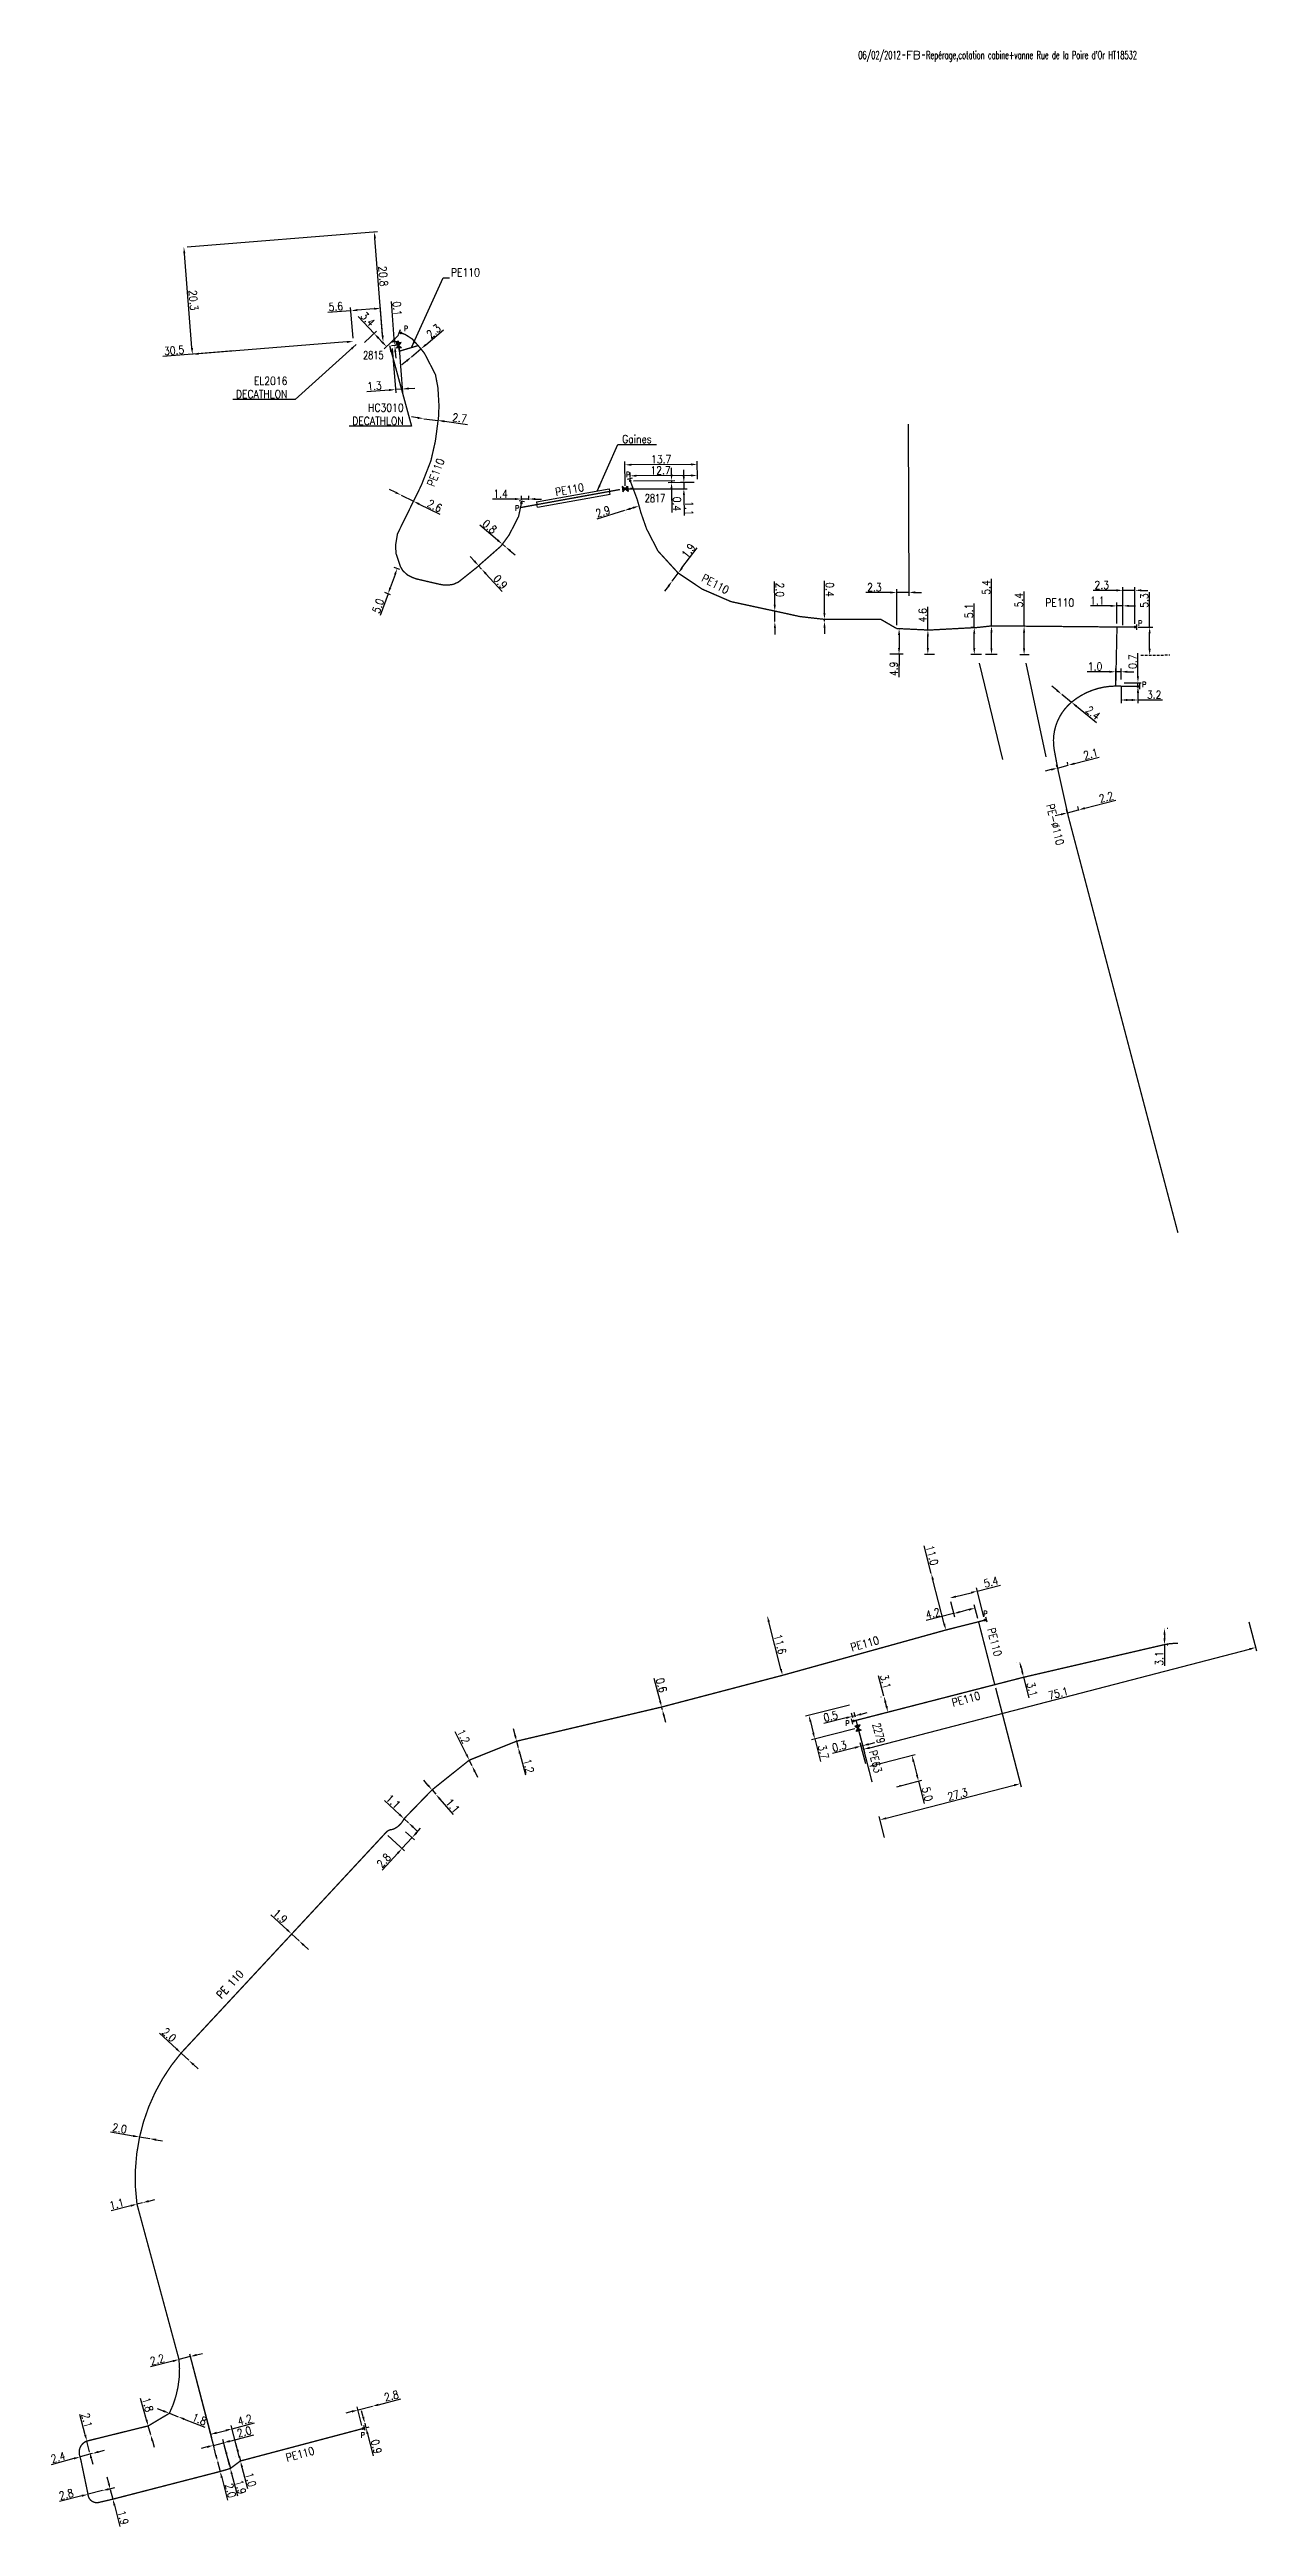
# Model space of a CAD drawing. Header units: millimetres. Extents: x 117000 to 118015, y 125997 to 126738.
# Drawn here: x 117786.8 to 118014.8, y 126270.6 to 126738.2 of the extents above; entities that cross this region are included whole.
import ezdxf
from ezdxf.enums import TextEntityAlignment as Align

# ---------------------------------------------------------------- set-up
doc = ezdxf.new("R2010")
doc.units = ezdxf.units.MM
doc.linetypes.add('DASHED', pattern=[0.75, 0.5, -0.25])
doc.layers.get('0').update_dxf_attribs({"linetype": 'CONTINUOUS'})
doc.layers.get('Defpoints').update_dxf_attribs({"linetype": 'CONTINUOUS'})
for name, color, linetype in [('G_120', 4, 'CONTINUOUS'), ('G_210', 7, 'CONTINUOUS'), ('G_300', 7, 'CONTINUOUS'), ('G_340', 7, 'CONTINUOUS'), ('G_400', 7, 'CONTINUOUS'), ('w0430', 7, 'CONTINUOUS'), ('W0432', 7, 'CONTINUOUS')]:
    doc.layers.add(name, color=color, linetype=linetype)
doc.styles.add('G_ROMANS', font='ROMANS.SHX', dxfattribs={"width": 0.75})
doc.styles.get("Standard").update_dxf_attribs({"font": 'romans.shx', "width": 0.85})
doc.linetypes.add('G_typB_PE', pattern='A,5,-0.3,["o",Standard,S=1.5,R=0,X=0,Y=-0.5],-1.65', length=6.95)
doc.dimstyles.get("Standard").update_dxf_attribs({"dimtxt": 1.5, "dimasz": 1.2, "dimexe": 0.625, "dimexo": 0.625, "dimgap": 0.25, "dimtad": 1, "dimdec": 1, "dimzin": 0, "dimdsep": 46, "dimtxsty": 'Standard', "dimcen": -0.5, "dimadec": 0, "dimazin": 0, "dimtfac": 1, "dimtdec": 1, "dimtmove": 0, "dimatfit": 3, "dimfxl": 0, "dimtolj": 1, "dimtzin": 0, "dimarcsym": 0})

msp = doc.modelspace()

# ---------------------------------------------------------------- texts
at = {"layer": 'G_120', "linetype": 'Continuous', "width": 0.85}
for s, rotation, p in [('PE110', 68.6992, (117859.49, 126655.58)), ('PE110', 10.1641, (117882.5, 126653.94)), ('PE110', 331.6012, (117909.86, 126637.96)), ('PE-%%c110', 284.4967, (117975.09, 126595.63)), ('PE110', 15.4778, (117938.41, 126435.83)), ('PE110', 284.4036, (117963.96, 126440.06)), ('PE63', 284.0882, (117941.59, 126416.97)), ('PE 110', 47.1442, (117819.31, 126370.14)), ('PE110', 14.8311, (117831.71, 126282.85))]:
    msp.add_text(s, height=1.5, rotation=rotation, dxfattribs=at).set_placement(p)
msp.add_text('PE110', height=1.5, dxfattribs=at).set_placement((117977.67, 126633.82), align=Align.MIDDLE)
msp.add_text('PE110', height=1.5, rotation=15.5392, dxfattribs=at).set_placement((117959.97, 126426.81), align=Align.MIDDLE)
at = {"layer": 'G_120', "linetype": 'Continuous', "insert": (117862.66, 126695.41), "char_height": 1.5, "attachment_point": 7}
msp.add_mtext('\\A1;PE110', dxfattribs=at)
at = {"layer": 'G_400', "linetype": 'Continuous', "insert": (117895, 126663.95), "char_height": 1.5, "attachment_point": 7}
msp.add_mtext('\\A1;Gaines', dxfattribs=at)
at = {"layer": 'w0430', "linetype": 'Continuous', "insert": (117831.76, 126672.43), "char_height": 1.5, "attachment_point": 9}
msp.add_mtext('\\A1;EL2016\\PDECATHLON', dxfattribs=at)
at = {"layer": 'W0432', "linetype": 'Continuous', "insert": (117853.73, 126667.37), "char_height": 1.5, "attachment_point": 9}
msp.add_mtext('\\A1;HC3010\\PDECATHLON', dxfattribs=at)

# ---------------------------------------------------------------- blocks, each defined once
blk = doc.blocks.new('*D25')
at = {"layer": 'Defpoints', "color": 0, "linetype": 'Continuous', "transparency": 16777216}
for p in [(118013.27, 126442.02), (118014.69, 126436.55), (117939.21, 126422.8)]:
    blk.add_point(p, dxfattribs=at)
at = {"layer": 'G_120', "color": 0, "linetype": 'Continuous', "lineweight": -2, "transparency": 16777216}
for p, q in [((118013.43, 126441.42), (118014.85, 126435.95)), ((117941.79, 126417.64), (118013.53, 126436.25)), ((117939.37, 126422.2), (117940.78, 126416.73))]:
    blk.add_line(p, q, dxfattribs=at)
at = {"layer": 'G_120', "color": 0, "linetype": 'Continuous', "transparency": 16777216}
for points in [[(118013.48, 126436.45), (118013.58, 126436.06), (118014.69, 126436.55)], [(117941.74, 126417.83), (117941.84, 126417.44), (117940.63, 126417.34)]]:
    blk.add_solid(points, dxfattribs=at)
at = {"layer": 'G_120', "color": 0, "linetype": 'Continuous', "transparency": 16777216, "insert": (117977.41, 126427.91), "char_height": 1.5, "attachment_point": 5, "rotation": 14.5462}
blk.add_mtext('\\A1;75.1', dxfattribs=at)
blk = doc.blocks.new('G_340_07')
at = {"color": 0, "linetype": 'Continuous', "const_width": 0.25, "flags": 128}
blk.add_lwpolyline([(0, 0), (0.35, 0)], dxfattribs=at)
at = {"color": 0, "linetype": 'Continuous', "flags": 128}
blk.add_lwpolyline([(0.35, -0.5), (0.35, 0.5)], dxfattribs=at)
at = {"color": 0, "linetype": 'Continuous', "width": 0.75, "flags": 3}
for tag, p in [('DEF_LEG', (0, -5)), ('DEF_COUP', (0, -7.5)), ('DEF_TYPE', (0, -10))]:
    blk.add_attdef(tag, text='', height=1.2, dxfattribs=at).set_placement(p, align=Align.MIDDLE)
blk = doc.blocks.new('*D26')
at = {"layer": 'Defpoints', "color": 0, "linetype": 'Continuous', "transparency": 16777216}
for p in [(117944.46, 126427.34), (117944.51, 126427.35), (117945.29, 126424.35)]:
    blk.add_point(p, dxfattribs=at)
at = {"layer": 'G_120', "color": 0, "linetype": 'Continuous', "lineweight": -2, "transparency": 16777216}
for p, q in [((117944.46, 126427.34), (117943.46, 126431.22)), ((117943.91, 126427.19), (117943.85, 126427.18)), ((117944.68, 126424.19), (117944.63, 126424.18)), ((117944.93, 126425.5), (117944.76, 126426.17))]:
    blk.add_line(p, q, dxfattribs=at)
at = {"layer": 'G_120', "color": 0, "linetype": 'Continuous', "transparency": 16777216}
for points in [[(117944.95, 126426.22), (117944.56, 126426.12), (117944.46, 126427.34)], [(117945.13, 126425.55), (117944.74, 126425.45), (117945.23, 126424.33)]]:
    blk.add_solid(points, dxfattribs=at)
at = {"layer": 'G_120', "color": 0, "linetype": 'Continuous', "transparency": 16777216, "insert": (117944.78, 126430.11), "char_height": 1.5, "attachment_point": 5, "rotation": 284.4616}
blk.add_mtext('\\A1;3.1', dxfattribs=at)
blk = doc.blocks.new('*D27')
at = {"layer": 'Defpoints', "color": 0, "linetype": 'Continuous', "transparency": 16777216}
for p in [(117970.08, 126433.94), (117970.08, 126433.94), (117970.85, 126430.94)]:
    blk.add_point(p, dxfattribs=at)
at = {"layer": 'G_120', "color": 0, "linetype": 'Continuous', "lineweight": -2, "transparency": 16777216}
for p, q in [((117969.47, 126433.78), (117969.47, 126433.78)), ((117970.38, 126432.77), (117970.55, 126432.1)), ((117970.85, 126430.94), (117971.85, 126427.05)), ((117970.25, 126430.78), (117970.25, 126430.78))]:
    blk.add_line(p, q, dxfattribs=at)
at = {"layer": 'G_120', "color": 0, "linetype": 'Continuous', "transparency": 16777216}
for points in [[(117970.57, 126432.82), (117970.18, 126432.73), (117970.08, 126433.94)], [(117970.74, 126432.15), (117970.36, 126432.05), (117970.85, 126430.94)]]:
    blk.add_solid(points, dxfattribs=at)
at = {"layer": 'G_120', "color": 0, "linetype": 'Continuous', "transparency": 16777216, "insert": (117972.47, 126428.66), "char_height": 1.5, "attachment_point": 5, "rotation": 284.4468}
blk.add_mtext('\\A1;3.1', dxfattribs=at)
blk = doc.blocks.new('*D28')
at = {"layer": 'Defpoints', "color": 0, "linetype": 'Continuous', "transparency": 16777216}
for p in [(117997.37, 126440.18), (117997.37, 126437.08), (117997.47, 126440.18)]:
    blk.add_point(p, dxfattribs=at)
at = {"layer": 'G_120', "color": 0, "linetype": 'Continuous', "lineweight": -2, "transparency": 16777216}
for p, q in [((117997.47, 126438.98), (117997.47, 126438.28)), ((117997.47, 126437.08), (117997.47, 126433.07)), ((117998, 126440.18), (117998.09, 126440.18)), ((117998, 126437.08), (117998.09, 126437.08))]:
    blk.add_line(p, q, dxfattribs=at)
at = {"layer": 'G_120', "color": 0, "linetype": 'Continuous', "transparency": 16777216}
for points in [[(117997.27, 126438.98), (117997.67, 126438.98), (117997.47, 126440.18)], [(117997.27, 126438.28), (117997.67, 126438.28), (117997.47, 126437.08)]]:
    blk.add_solid(points, dxfattribs=at)
at = {"layer": 'G_120', "color": 0, "linetype": 'Continuous', "transparency": 16777216, "insert": (117996.47, 126434.48), "char_height": 1.5, "attachment_point": 5, "rotation": 90}
blk.add_mtext('\\A1;3.1', dxfattribs=at)
blk = doc.blocks.new('G_300_04')
at = {"linetype": 'Continuous'}
h = blk.add_hatch(color=0, dxfattribs=at)
h.paths.add_polyline_path([(-0.5, 0.5), (-0.5, -0.5), (0, 0)])
h.paths.add_polyline_path([(0.5, 0.5), (0, 0), (0.5, -0.5)])
at = {"color": 0, "linetype": 'Continuous', "flags": 128}
blk.add_lwpolyline([(-0.5, -0.5), (0.5, 0.5), (0.5, -0.5), (-0.5, 0.5)], close=True, dxfattribs=at)
at = {"color": 0, "linetype": 'Continuous', "width": 0.75}
blk.add_attdef('NUM', text='', height=1, dxfattribs=at).set_placement((0, 1.78), align=Align.MIDDLE_CENTER)
at = {"color": 0, "linetype": 'Continuous', "width": 0.75, "flags": 3}
for tag, p in [('DEF_LEG', (0, -5)), ('DEF_COUP', (0, -7.5)), ('DEF_TYPE', (0, -10))]:
    blk.add_attdef(tag, text='', height=1.2, dxfattribs=at).set_placement(p, align=Align.MIDDLE)
blk = doc.blocks.new('*D29')
at = {"layer": 'Defpoints', "color": 0, "linetype": 'Continuous', "transparency": 16777216}
for p in [(117956.86, 126445.87), (117961.68, 126444.01), (117962.34, 126441.42)]:
    blk.add_point(p, dxfattribs=at)
at = {"layer": 'G_120', "color": 0, "linetype": 'Continuous', "lineweight": -2, "transparency": 16777216}
for p, q in [((117957.02, 126445.26), (117957.77, 126442.36)), ((117957.61, 126442.96), (117952.41, 126441.63)), ((117960.52, 126443.71), (117958.77, 126443.26)), ((117962.19, 126442.03), (117961.52, 126444.61))]:
    blk.add_line(p, q, dxfattribs=at)
at = {"layer": 'G_120', "color": 0, "linetype": 'Continuous', "transparency": 16777216}
for points in [[(117958.72, 126443.45), (117958.82, 126443.07), (117957.61, 126442.96)], [(117960.47, 126443.9), (117960.57, 126443.51), (117961.68, 126444.01)]]:
    blk.add_solid(points, dxfattribs=at)
at = {"layer": 'G_120', "color": 0, "linetype": 'Continuous', "transparency": 16777216, "insert": (117953.7, 126442.99), "char_height": 1.5, "attachment_point": 5, "rotation": 14.4036}
blk.add_mtext('\\A1;4.2', dxfattribs=at)
blk = doc.blocks.new('*D30')
at = {"layer": 'Defpoints', "color": 0, "linetype": 'Continuous', "transparency": 16777216}
for p in [(117956.86, 126445.87), (117962.1, 126447.21), (117963.5, 126441.72)]:
    blk.add_point(p, dxfattribs=at)
at = {"layer": 'G_340', "color": 0, "linetype": 'Continuous', "lineweight": -2, "transparency": 16777216}
for p, q in [((117958.03, 126446.16), (117960.93, 126446.91)), ((117963.35, 126442.33), (117961.94, 126447.81)), ((117962.1, 126447.21), (117966.5, 126448.34))]:
    blk.add_line(p, q, dxfattribs=at)
at = {"layer": 'G_340', "color": 0, "linetype": 'Continuous', "transparency": 16777216}
for points in [[(117957.98, 126446.36), (117958.08, 126445.97), (117956.86, 126445.87)], [(117960.88, 126447.1), (117960.98, 126446.72), (117962.1, 126447.21)]]:
    blk.add_solid(points, dxfattribs=at)
at = {"layer": 'G_340', "color": 0, "linetype": 'Continuous', "transparency": 16777216, "insert": (117964.69, 126448.91), "char_height": 1.5, "attachment_point": 5, "rotation": 14.4036}
blk.add_mtext('\\A1;5.4', dxfattribs=at)
blk = doc.blocks.new('*D31')
at = {"layer": 'Defpoints', "color": 0, "linetype": 'Continuous', "transparency": 16777216}
for p in [(117965.4, 126429.53), (117970.21, 126410.85), (117944.75, 126400.06)]:
    blk.add_point(p, dxfattribs=at)
at = {"layer": 'G_120', "color": 0, "linetype": 'Continuous', "lineweight": -2, "transparency": 16777216}
for p, q in [((117965.55, 126428.92), (117970.36, 126410.25)), ((117944.89, 126404.33), (117969.05, 126410.55)), ((117944.59, 126400.66), (117943.57, 126404.63))]:
    blk.add_line(p, q, dxfattribs=at)
at = {"layer": 'G_120', "color": 0, "linetype": 'Continuous', "transparency": 16777216}
for points in [[(117969, 126410.75), (117969.1, 126410.36), (117970.21, 126410.85)], [(117944.84, 126404.52), (117944.94, 126404.14), (117943.73, 126404.03)]]:
    blk.add_solid(points, dxfattribs=at)
at = {"layer": 'G_120', "color": 0, "linetype": 'Continuous', "transparency": 16777216, "insert": (117958.38, 126408.84), "char_height": 1.5, "attachment_point": 5, "rotation": 14.4498}
blk.add_mtext('\\A1;27.3', dxfattribs=at)
blk = doc.blocks.new('*D32')
at = {"layer": 'Defpoints', "color": 0, "linetype": 'Continuous', "transparency": 16777216}
for p in [(117798.3, 126277.61), (117798.3, 126277.61), (117798.78, 126275.77)]:
    blk.add_point(p, dxfattribs=at)
at = {"layer": 'G_120', "color": 0, "linetype": 'Continuous', "lineweight": -2, "transparency": 16777216}
for p, q in [((117798, 126278.77), (117797.7, 126279.94)), ((117798.3, 126277.61), (117798.78, 126275.77)), ((117799.08, 126274.61), (117800.12, 126270.62))]:
    blk.add_line(p, q, dxfattribs=at)
at = {"layer": 'G_120', "color": 0, "linetype": 'Continuous', "transparency": 16777216}
for points in [[(117798.19, 126278.82), (117797.81, 126278.72), (117798.3, 126277.61)], [(117799.28, 126274.66), (117798.89, 126274.56), (117798.78, 126275.77)]]:
    blk.add_solid(points, dxfattribs=at)
at = {"layer": 'G_120', "color": 0, "linetype": 'Continuous', "transparency": 16777216, "insert": (117800.72, 126272.29), "char_height": 1.5, "attachment_point": 5, "rotation": 284.5967}
blk.add_mtext('\\A1;1.9', dxfattribs=at)
blk = doc.blocks.new('*D33')
at = {"layer": 'Defpoints', "color": 0, "linetype": 'Continuous', "transparency": 16777216}
for p in [(117794.09, 126276.69), (117794.09, 126276.69), (117796.8, 126277.38)]:
    blk.add_point(p, dxfattribs=at)
at = {"layer": 'G_120', "color": 0, "linetype": 'Continuous', "lineweight": -2, "transparency": 16777216}
for p, q in [((117796.8, 126277.38), (117794.09, 126276.69)), ((117797.97, 126277.67), (117799.13, 126277.96)), ((117792.92, 126276.4), (117788.69, 126275.33))]:
    blk.add_line(p, q, dxfattribs=at)
at = {"layer": 'G_120', "color": 0, "linetype": 'Continuous', "transparency": 16777216}
for points in [[(117792.88, 126276.59), (117792.97, 126276.21), (117794.09, 126276.69)], [(117797.92, 126277.86), (117798.02, 126277.48), (117796.8, 126277.38)]]:
    blk.add_solid(points, dxfattribs=at)
at = {"layer": 'G_120', "color": 0, "linetype": 'Continuous', "transparency": 16777216, "insert": (117789.98, 126276.69), "char_height": 1.5, "attachment_point": 5, "rotation": 14.1424}
blk.add_mtext('\\A1;2.8', dxfattribs=at)
blk = doc.blocks.new('*D34')
at = {"layer": 'Defpoints', "color": 0, "linetype": 'Continuous', "transparency": 16777216}
for p in [(117792.58, 126283.75), (117792.58, 126283.75), (117794.9, 126284.38)]:
    blk.add_point(p, dxfattribs=at)
at = {"layer": 'G_120', "color": 0, "linetype": 'Continuous', "lineweight": -2, "transparency": 16777216}
for p, q in [((117791.42, 126283.44), (117787.15, 126282.27)), ((117794.9, 126284.38), (117792.58, 126283.75)), ((117796.06, 126284.7), (117797.21, 126285.01))]:
    blk.add_line(p, q, dxfattribs=at)
at = {"layer": 'G_120', "color": 0, "linetype": 'Continuous', "transparency": 16777216}
for points in [[(117791.37, 126283.63), (117791.48, 126283.25), (117792.58, 126283.75)], [(117796, 126284.89), (117796.11, 126284.51), (117794.9, 126284.38)]]:
    blk.add_solid(points, dxfattribs=at)
at = {"layer": 'G_120', "color": 0, "linetype": 'Continuous', "transparency": 16777216, "insert": (117788.44, 126283.66), "char_height": 1.5, "attachment_point": 5, "rotation": 15.2245}
blk.add_mtext('\\A1;2.4', dxfattribs=at)
blk = doc.blocks.new('*D35')
at = {"layer": 'Defpoints', "color": 0, "linetype": 'Continuous', "transparency": 16777216}
for p in [(117793.87, 126286.74), (117794.39, 126284.71), (117794.39, 126284.71)]:
    blk.add_point(p, dxfattribs=at)
at = {"layer": 'G_120', "color": 0, "linetype": 'Continuous', "lineweight": -2, "transparency": 16777216}
for p, q in [((117793.57, 126287.9), (117792.57, 126291.78)), ((117794.39, 126284.71), (117793.87, 126286.74)), ((117794.69, 126283.54), (117794.99, 126282.38))]:
    blk.add_line(p, q, dxfattribs=at)
at = {"layer": 'G_120', "color": 0, "linetype": 'Continuous', "transparency": 16777216}
for points in [[(117793.76, 126287.95), (117793.37, 126287.85), (117793.87, 126286.74)], [(117794.88, 126283.59), (117794.49, 126283.49), (117794.39, 126284.71)]]:
    blk.add_solid(points, dxfattribs=at)
at = {"layer": 'G_120', "color": 0, "linetype": 'Continuous', "transparency": 16777216, "insert": (117793.89, 126290.67), "char_height": 1.5, "attachment_point": 5, "rotation": 284.4151}
blk.add_mtext('\\A1;2.1', dxfattribs=at)
blk = doc.blocks.new('*D36')
at = {"layer": 'Defpoints', "color": 0, "linetype": 'Continuous', "transparency": 16777216}
for p in [(117805.46, 126289.6), (117805.93, 126287.92), (117805.93, 126287.92)]:
    blk.add_point(p, dxfattribs=at)
at = {"layer": 'G_120', "color": 0, "linetype": 'Continuous', "lineweight": -2, "transparency": 16777216}
for p, q in [((117805.14, 126290.76), (117804.03, 126294.8)), ((117804.86, 126289.44), (117804.86, 126289.44)), ((117805.33, 126287.75), (117805.33, 126287.75)), ((117805.93, 126287.92), (117805.46, 126289.6)), ((117806.25, 126286.76), (117806.57, 126285.6))]:
    blk.add_line(p, q, dxfattribs=at)
at = {"layer": 'G_120', "color": 0, "linetype": 'Continuous', "transparency": 16777216}
for points in [[(117805.34, 126290.81), (117804.95, 126290.71), (117805.46, 126289.6)], [(117806.44, 126286.81), (117806.05, 126286.71), (117805.93, 126287.92)]]:
    blk.add_solid(points, dxfattribs=at)
at = {"layer": 'G_120', "color": 0, "linetype": 'Continuous', "transparency": 16777216, "insert": (117805.39, 126293.62), "char_height": 1.5, "attachment_point": 5, "rotation": 285.4188}
blk.add_mtext('\\A1;1.8', dxfattribs=at)
blk = doc.blocks.new('*D37')
at = {"layer": 'Defpoints', "color": 0, "linetype": 'Continuous', "transparency": 16777216}
for p in [(117809.46, 126291.98), (117811.14, 126291.33), (117811.14, 126291.33)]:
    blk.add_point(p, dxfattribs=at)
at = {"layer": 'G_120', "color": 0, "linetype": 'Continuous', "lineweight": -2, "transparency": 16777216}
for p, q in [((117808.35, 126292.41), (117807.23, 126292.85)), ((117809.46, 126291.98), (117811.14, 126291.33)), ((117812.26, 126290.89), (117816.17, 126289.38))]:
    blk.add_line(p, q, dxfattribs=at)
at = {"layer": 'G_120', "color": 0, "linetype": 'Continuous', "transparency": 16777216}
for points in [[(117808.42, 126292.6), (117808.27, 126292.23), (117809.46, 126291.98)], [(117812.33, 126291.08), (117812.19, 126290.71), (117811.14, 126291.33)]]:
    blk.add_solid(points, dxfattribs=at)
at = {"layer": 'G_120', "color": 0, "linetype": 'Continuous', "transparency": 16777216, "insert": (117815.13, 126290.85), "char_height": 1.5, "attachment_point": 5, "rotation": 338.7887}
blk.add_mtext('\\A1;1.8', dxfattribs=at)
blk = doc.blocks.new('*D38')
at = {"layer": 'Defpoints', "color": 0, "linetype": 'Continuous', "transparency": 16777216}
for p in [(117811.28, 126302.14), (117813.41, 126302.69), (117813.41, 126302.69)]:
    blk.add_point(p, dxfattribs=at)
at = {"layer": 'G_120', "color": 0, "linetype": 'Continuous', "lineweight": -2, "transparency": 16777216}
for p, q in [((117810.12, 126301.84), (117805.89, 126300.74)), ((117813.41, 126302.69), (117811.28, 126302.14)), ((117814.57, 126303), (117815.73, 126303.3))]:
    blk.add_line(p, q, dxfattribs=at)
at = {"layer": 'G_120', "color": 0, "linetype": 'Continuous', "transparency": 16777216}
for points in [[(117810.07, 126302.03), (117810.17, 126301.64), (117811.28, 126302.14)], [(117814.52, 126303.19), (117814.62, 126302.8), (117813.41, 126302.69)]]:
    blk.add_solid(points, dxfattribs=at)
at = {"layer": 'G_120', "color": 0, "linetype": 'Continuous', "transparency": 16777216, "insert": (117807.17, 126302.1), "char_height": 1.5, "attachment_point": 5, "rotation": 14.5854}
blk.add_mtext('\\A1;2.2', dxfattribs=at)
blk = doc.blocks.new('*D39')
at = {"layer": 'Defpoints', "color": 0, "linetype": 'Continuous', "transparency": 16777216}
for p in [(117803.34, 126331.47), (117804.4, 126331.74), (117804.4, 126331.74)]:
    blk.add_point(p, dxfattribs=at)
at = {"layer": 'G_120', "color": 0, "linetype": 'Continuous', "lineweight": -2, "transparency": 16777216}
for p, q in [((117802.18, 126331.16), (117798.47, 126330.2)), ((117804.4, 126331.74), (117803.34, 126331.47)), ((117805.56, 126332.04), (117806.73, 126332.34))]:
    blk.add_line(p, q, dxfattribs=at)
at = {"layer": 'G_120', "color": 0, "linetype": 'Continuous', "transparency": 16777216}
for points in [[(117802.13, 126331.36), (117802.23, 126330.97), (117803.34, 126331.47)], [(117805.51, 126332.24), (117805.61, 126331.85), (117804.4, 126331.74)]]:
    blk.add_solid(points, dxfattribs=at)
at = {"layer": 'G_120', "color": 0, "linetype": 'Continuous', "transparency": 16777216, "insert": (117799.49, 126331.5), "char_height": 1.5, "attachment_point": 5, "rotation": 14.535}
blk.add_mtext('\\A1;1.1', dxfattribs=at)
blk = doc.blocks.new('*D40')
at = {"layer": 'Defpoints', "color": 0, "linetype": 'Continuous', "transparency": 16777216}
for p in [(117803.83, 126344.13), (117805.8, 126343.8), (117805.8, 126343.8)]:
    blk.add_point(p, dxfattribs=at)
at = {"layer": 'G_120', "color": 0, "linetype": 'Continuous', "lineweight": -2, "transparency": 16777216}
for p, q in [((117802.64, 126344.33), (117798.33, 126345.06)), ((117805.8, 126343.8), (117803.83, 126344.13)), ((117806.98, 126343.6), (117808.16, 126343.4))]:
    blk.add_line(p, q, dxfattribs=at)
at = {"layer": 'G_120', "color": 0, "linetype": 'Continuous', "transparency": 16777216}
for points in [[(117802.68, 126344.53), (117802.61, 126344.14), (117803.83, 126344.13)], [(117807.01, 126343.8), (117806.95, 126343.41), (117805.8, 126343.8)]]:
    blk.add_solid(points, dxfattribs=at)
at = {"layer": 'G_120', "color": 0, "linetype": 'Continuous', "transparency": 16777216, "insert": (117800.06, 126345.78), "char_height": 1.5, "attachment_point": 5, "rotation": 350.4422}
blk.add_mtext('\\A1;2.0', dxfattribs=at)
blk = doc.blocks.new('*D41')
at = {"layer": 'Defpoints', "color": 0, "linetype": 'Continuous', "transparency": 16777216}
for p in [(117811.66, 126359.98), (117813.13, 126358.62), (117813.13, 126358.62)]:
    blk.add_point(p, dxfattribs=at)
at = {"layer": 'G_120', "color": 0, "linetype": 'Continuous', "lineweight": -2, "transparency": 16777216}
for p, q in [((117810.78, 126360.8), (117807.57, 126363.76)), ((117813.13, 126358.62), (117811.66, 126359.98)), ((117814.01, 126357.81), (117814.9, 126357))]:
    blk.add_line(p, q, dxfattribs=at)
at = {"layer": 'G_120', "color": 0, "linetype": 'Continuous', "transparency": 16777216}
for points in [[(117810.92, 126360.94), (117810.65, 126360.65), (117811.66, 126359.98)], [(117814.15, 126357.96), (117813.88, 126357.66), (117813.13, 126358.62)]]:
    blk.add_solid(points, dxfattribs=at)
at = {"layer": 'G_120', "color": 0, "linetype": 'Continuous', "transparency": 16777216, "insert": (117809.41, 126363.42), "char_height": 1.5, "attachment_point": 5, "rotation": 317.2819}
blk.add_mtext('\\A1;2.0', dxfattribs=at)
blk = doc.blocks.new('*D42')
at = {"layer": 'Defpoints', "color": 0, "linetype": 'Continuous', "transparency": 16777216}
for p in [(117832.57, 126382.46), (117833.97, 126381.17), (117833.97, 126381.17)]:
    blk.add_point(p, dxfattribs=at)
at = {"layer": 'G_120', "color": 0, "linetype": 'Continuous', "lineweight": -2, "transparency": 16777216}
for p, q in [((117831.69, 126383.27), (117828.66, 126386.08)), ((117833.97, 126381.17), (117832.57, 126382.46)), ((117834.85, 126380.35), (117835.73, 126379.54))]:
    blk.add_line(p, q, dxfattribs=at)
at = {"layer": 'G_120', "color": 0, "linetype": 'Continuous', "transparency": 16777216}
for points in [[(117831.83, 126383.42), (117831.56, 126383.13), (117832.57, 126382.46)], [(117834.98, 126380.5), (117834.71, 126380.21), (117833.97, 126381.17)]]:
    blk.add_solid(points, dxfattribs=at)
at = {"layer": 'G_120', "color": 0, "linetype": 'Continuous', "transparency": 16777216, "insert": (117830.41, 126385.82), "char_height": 1.5, "attachment_point": 5, "rotation": 317.2325}
blk.add_mtext('\\A1;1.9', dxfattribs=at)
blk = doc.blocks.new('*D43')
at = {"layer": 'Defpoints', "color": 0, "linetype": 'Continuous', "transparency": 16777216}
for p in [(117853.8, 126404.23), (117854.61, 126403.48), (117854.61, 126403.48)]:
    blk.add_point(p, dxfattribs=at)
at = {"layer": 'G_120', "color": 0, "linetype": 'Continuous', "lineweight": -2, "transparency": 16777216}
for p, q in [((117852.93, 126405.05), (117850.12, 126407.65)), ((117854.61, 126403.48), (117853.8, 126404.23)), ((117855.49, 126402.67), (117856.37, 126401.85))]:
    blk.add_line(p, q, dxfattribs=at)
at = {"layer": 'G_120', "color": 0, "linetype": 'Continuous', "transparency": 16777216}
for points in [[(117853.06, 126405.2), (117852.79, 126404.9), (117853.8, 126404.23)], [(117855.63, 126402.82), (117855.36, 126402.52), (117854.61, 126403.48)]]:
    blk.add_solid(points, dxfattribs=at)
at = {"layer": 'G_120', "color": 0, "linetype": 'Continuous', "transparency": 16777216, "insert": (117851.76, 126407.49), "char_height": 1.5, "attachment_point": 5, "rotation": 317.1551}
blk.add_mtext('\\A1;1.1', dxfattribs=at)
blk = doc.blocks.new('*D44')
at = {"layer": 'Defpoints', "color": 0, "linetype": 'Continuous', "transparency": 16777216}
for p in [(117859.09, 126409.68), (117859.81, 126408.84), (117859.81, 126408.84)]:
    blk.add_point(p, dxfattribs=at)
at = {"layer": 'G_120', "color": 0, "linetype": 'Continuous', "lineweight": -2, "transparency": 16777216}
for p, q in [((117858.31, 126410.59), (117857.53, 126411.5)), ((117859.09, 126409.68), (117859.81, 126408.84)), ((117860.59, 126407.93), (117863.08, 126405.03))]:
    blk.add_line(p, q, dxfattribs=at)
at = {"layer": 'G_120', "color": 0, "linetype": 'Continuous', "transparency": 16777216}
for points in [[(117858.46, 126410.72), (117858.16, 126410.46), (117859.09, 126409.68)], [(117860.74, 126408.06), (117860.44, 126407.8), (117859.81, 126408.84)]]:
    blk.add_solid(points, dxfattribs=at)
at = {"layer": 'G_120', "color": 0, "linetype": 'Continuous', "transparency": 16777216, "insert": (117862.99, 126406.68), "char_height": 1.5, "attachment_point": 5, "rotation": 310.6485}
blk.add_mtext('\\A1;1.1', dxfattribs=at)
blk = doc.blocks.new('*D45')
at = {"layer": 'Defpoints', "color": 0, "linetype": 'Continuous', "transparency": 16777216}
for p in [(117875.06, 126418.87), (117875.37, 126417.7), (117875.37, 126417.7)]:
    blk.add_point(p, dxfattribs=at)
at = {"layer": 'G_120', "color": 0, "linetype": 'Continuous', "lineweight": -2, "transparency": 16777216}
for p, q in [((117874.76, 126420.03), (117874.46, 126421.19)), ((117875.06, 126418.87), (117875.37, 126417.7)), ((117875.67, 126416.54), (117876.72, 126412.49))]:
    blk.add_line(p, q, dxfattribs=at)
at = {"layer": 'G_120', "color": 0, "linetype": 'Continuous', "transparency": 16777216}
for points in [[(117874.96, 126420.08), (117874.57, 126419.98), (117875.06, 126418.87)], [(117875.86, 126416.59), (117875.48, 126416.49), (117875.37, 126417.7)]]:
    blk.add_solid(points, dxfattribs=at)
at = {"layer": 'G_120', "color": 0, "linetype": 'Continuous', "transparency": 16777216, "insert": (117877.32, 126414.19), "char_height": 1.5, "attachment_point": 5, "rotation": 284.5902}
blk.add_mtext('\\A1;1.2', dxfattribs=at)
blk = doc.blocks.new('*D46')
at = {"layer": 'Defpoints', "color": 0, "linetype": 'Continuous', "transparency": 16777216}
for p in [(117866.12, 126415.29), (117866.65, 126414.21), (117866.65, 126414.21)]:
    blk.add_point(p, dxfattribs=at)
at = {"layer": 'G_120', "color": 0, "linetype": 'Continuous', "lineweight": -2, "transparency": 16777216}
for p, q in [((117865.59, 126416.37), (117863.48, 126420.66)), ((117866.65, 126414.21), (117866.12, 126415.29)), ((117867.17, 126413.14), (117867.7, 126412.06))]:
    blk.add_line(p, q, dxfattribs=at)
at = {"layer": 'G_120', "color": 0, "linetype": 'Continuous', "transparency": 16777216}
for points in [[(117865.77, 126416.46), (117865.41, 126416.28), (117866.12, 126415.29)], [(117867.35, 126413.22), (117866.99, 126413.05), (117866.65, 126414.21)]]:
    blk.add_solid(points, dxfattribs=at)
at = {"layer": 'G_120', "color": 0, "linetype": 'Continuous', "transparency": 16777216, "insert": (117865.04, 126419.76), "char_height": 1.5, "attachment_point": 5, "rotation": 296.1286}
blk.add_mtext('\\A1;1.2', dxfattribs=at)
blk = doc.blocks.new('*D47')
at = {"layer": 'Defpoints', "color": 0, "linetype": 'Continuous', "transparency": 16777216}
for p in [(117902.46, 126425.32), (117902.59, 126424.79), (117902.6, 126424.79)]:
    blk.add_point(p, dxfattribs=at)
at = {"layer": 'G_120', "color": 0, "linetype": 'Continuous', "lineweight": -2, "transparency": 16777216}
for p, q in [((117902.16, 126426.49), (117901.06, 126430.72)), ((117902.6, 126424.79), (117902.46, 126425.33)), ((117902.9, 126423.63), (117903.2, 126422.47)), ((117903.06, 126425.48), (117903.07, 126425.48)), ((117903.2, 126424.95), (117903.21, 126424.95))]:
    blk.add_line(p, q, dxfattribs=at)
at = {"layer": 'G_120', "color": 0, "linetype": 'Continuous', "transparency": 16777216}
for points in [[(117902.35, 126426.54), (117901.97, 126426.44), (117902.46, 126425.33)], [(117903.1, 126423.68), (117902.71, 126423.58), (117902.6, 126424.79)]]:
    blk.add_solid(points, dxfattribs=at)
at = {"layer": 'G_120', "color": 0, "linetype": 'Continuous', "transparency": 16777216, "insert": (117902.43, 126429.44), "char_height": 1.5, "attachment_point": 5, "rotation": 284.5902}
blk.add_mtext('\\A1;0.6', dxfattribs=at)
blk = doc.blocks.new('*D48')
at = {"layer": 'Defpoints', "color": 0, "linetype": 'Continuous', "transparency": 16777216}
for p in [(117818.57, 126282.89), (117819.06, 126281), (117819.06, 126281)]:
    blk.add_point(p, dxfattribs=at)
at = {"layer": 'G_120', "color": 0, "linetype": 'Continuous', "lineweight": -2, "transparency": 16777216}
for p, q in [((117818.26, 126284.05), (117817.96, 126285.21)), ((117817.96, 126282.73), (117817.96, 126282.73)), ((117818.57, 126282.89), (117819.06, 126281)), ((117818.45, 126280.85), (117818.45, 126280.85)), ((117819.36, 126279.84), (117820.46, 126275.61))]:
    blk.add_line(p, q, dxfattribs=at)
at = {"layer": 'G_120', "color": 0, "linetype": 'Continuous', "transparency": 16777216}
for points in [[(117818.46, 126284.1), (117818.07, 126284), (117818.57, 126282.89)], [(117819.55, 126279.89), (117819.17, 126279.79), (117819.06, 126281)]]:
    blk.add_solid(points, dxfattribs=at)
at = {"layer": 'G_120', "color": 0, "linetype": 'Continuous', "transparency": 16777216, "insert": (117821.03, 126277.4), "char_height": 1.5, "attachment_point": 5, "rotation": 284.5967}
blk.add_mtext('\\A1;2.0', dxfattribs=at)
blk = doc.blocks.new('*D49')
at = {"layer": 'Defpoints', "color": 0, "linetype": 'Continuous', "transparency": 16777216}
for p in [(117845.77, 126289.98), (117846, 126289.1), (117846.38, 126290.13)]:
    blk.add_point(p, dxfattribs=at)
at = {"layer": 'G_340', "color": 0, "linetype": 'Continuous', "lineweight": -2, "transparency": 16777216}
for p, q in [((117846.07, 126291.29), (117845.77, 126292.46)), ((117846.38, 126290.13), (117846.6, 126289.26)), ((117846.6, 126289.26), (117847.21, 126289.42)), ((117846.91, 126288.1), (117847.99, 126283.93))]:
    blk.add_line(p, q, dxfattribs=at)
at = {"layer": 'G_340', "color": 0, "linetype": 'Continuous', "transparency": 16777216}
for points in [[(117846.27, 126291.34), (117845.88, 126291.24), (117846.38, 126290.13)], [(117847.1, 126288.15), (117846.71, 126288.05), (117846.6, 126289.26)]]:
    blk.add_solid(points, dxfattribs=at)
at = {"layer": 'G_340', "color": 0, "linetype": 'Continuous', "transparency": 16777216, "insert": (117848.57, 126285.69), "char_height": 1.5, "attachment_point": 5, "rotation": 284.5967}
blk.add_mtext('\\A1;0.9', dxfattribs=at)
blk = doc.blocks.new('*D50')
at = {"layer": 'Defpoints', "color": 0, "linetype": 'Continuous', "transparency": 16777216}
for p in [(117922.42, 126442.55), (117922.42, 126442.55), (117925.31, 126431.31)]:
    blk.add_point(p, dxfattribs=at)
at = {"layer": 'G_120', "color": 0, "linetype": 'Continuous', "lineweight": -2, "transparency": 16777216}
blk.add_line((117925.01, 126432.48), (117922.72, 126441.39), dxfattribs=at)
at = {"layer": 'G_120', "color": 0, "linetype": 'Continuous', "transparency": 16777216}
for points in [[(117922.91, 126441.44), (117922.52, 126441.34), (117922.42, 126442.55)], [(117925.2, 126432.53), (117924.81, 126432.43), (117925.31, 126431.31)]]:
    blk.add_solid(points, dxfattribs=at)
at = {"layer": 'G_120', "color": 0, "linetype": 'Continuous', "transparency": 16777216, "insert": (117924.83, 126437.18), "char_height": 1.5, "attachment_point": 5, "rotation": 284.4036}
blk.add_mtext('\\A1;11.6', dxfattribs=at)
blk = doc.blocks.new('*D51')
at = {"layer": 'Defpoints', "color": 0, "linetype": 'Continuous', "transparency": 16777216}
for p in [(117953.41, 126450.51), (117953.41, 126450.51), (117956.15, 126439.86)]:
    blk.add_point(p, dxfattribs=at)
at = {"layer": 'G_120', "color": 0, "linetype": 'Continuous', "lineweight": -2, "transparency": 16777216}
for p, q in [((117953.41, 126450.51), (117952.07, 126455.74)), ((117955.85, 126441.02), (117953.71, 126449.35))]:
    blk.add_line(p, q, dxfattribs=at)
at = {"layer": 'G_120', "color": 0, "linetype": 'Continuous', "transparency": 16777216}
for points in [[(117953.91, 126449.4), (117953.52, 126449.3), (117953.41, 126450.51)], [(117956.05, 126441.07), (117955.66, 126440.97), (117956.15, 126439.86)]]:
    blk.add_solid(points, dxfattribs=at)
at = {"layer": 'G_120', "color": 0, "linetype": 'Continuous', "transparency": 16777216, "insert": (117953.56, 126453.96), "char_height": 1.5, "attachment_point": 5, "rotation": 284.4036}
blk.add_mtext('\\A1;11.0', dxfattribs=at)
blk = doc.blocks.new('*D52')
at = {"layer": 'Defpoints', "color": 0, "linetype": 'Continuous', "transparency": 16777216}
for p in [(117845.1, 126292.61), (117847.81, 126293.31), (117846, 126289.1)]:
    blk.add_point(p, dxfattribs=at)
at = {"layer": 'G_340', "color": 0, "linetype": 'Continuous', "lineweight": -2, "transparency": 16777216}
for p, q in [((117843.94, 126292.31), (117842.77, 126292.01)), ((117845.84, 126289.71), (117844.94, 126293.22)), ((117845.1, 126292.61), (117847.81, 126293.31)), ((117847.97, 126292.7), (117847.97, 126292.7)), ((117848.97, 126293.61), (117853.21, 126294.7))]:
    blk.add_line(p, q, dxfattribs=at)
at = {"layer": 'G_340', "color": 0, "linetype": 'Continuous', "transparency": 16777216}
for points in [[(117843.89, 126292.51), (117843.99, 126292.12), (117845.1, 126292.61)], [(117848.92, 126293.8), (117849.02, 126293.41), (117847.81, 126293.31)]]:
    blk.add_solid(points, dxfattribs=at)
at = {"layer": 'G_340', "color": 0, "linetype": 'Continuous', "transparency": 16777216, "insert": (117851.42, 126295.27), "char_height": 1.5, "attachment_point": 5, "rotation": 14.4151}
blk.add_mtext('\\A1;2.8', dxfattribs=at)
blk = doc.blocks.new('*D53')
at = {"layer": 'Defpoints', "color": 0, "linetype": 'Continuous', "transparency": 16777216}
for p in [(117813.12, 126303.79), (117821.3, 126289.06), (117822.88, 126282.98)]:
    blk.add_point(p, dxfattribs=at)
at = {"layer": 'G_120', "color": 0, "linetype": 'Continuous', "lineweight": -2, "transparency": 16777216}
for p, q in [((117813.28, 126303.18), (117817.39, 126287.4)), ((117818.39, 126288.3), (117820.14, 126288.76)), ((117822.72, 126283.59), (117821.14, 126289.66)), ((117821.3, 126289.06), (117825.53, 126290.16))]:
    blk.add_line(p, q, dxfattribs=at)
at = {"layer": 'G_120', "color": 0, "linetype": 'Continuous', "transparency": 16777216}
for points in [[(117818.34, 126288.5), (117818.44, 126288.11), (117817.23, 126288)], [(117820.09, 126288.95), (117820.19, 126288.56), (117821.3, 126289.06)]]:
    blk.add_solid(points, dxfattribs=at)
at = {"layer": 'G_120', "color": 0, "linetype": 'Continuous', "transparency": 16777216, "insert": (117823.74, 126290.73), "char_height": 1.5, "attachment_point": 5, "rotation": 14.5885}
blk.add_mtext('\\A1;4.2', dxfattribs=at)
blk = doc.blocks.new('*D54')
at = {"layer": 'Defpoints', "color": 0, "linetype": 'Continuous', "transparency": 16777216}
for p in [(117822.63, 126283.95), (117822.88, 126282.98), (117822.88, 126282.98)]:
    blk.add_point(p, dxfattribs=at)
at = {"layer": 'G_120', "color": 0, "linetype": 'Continuous', "lineweight": -2, "transparency": 16777216}
for p, q in [((117822.33, 126285.11), (117822.02, 126286.27)), ((117822.03, 126283.79), (117822.02, 126283.79)), ((117822.63, 126283.95), (117822.88, 126282.98)), ((117823.18, 126281.82), (117824.24, 126277.76)), ((117823.48, 126283.14), (117823.48, 126283.14))]:
    blk.add_line(p, q, dxfattribs=at)
at = {"layer": 'G_120', "color": 0, "linetype": 'Continuous', "transparency": 16777216}
for points in [[(117822.52, 126285.16), (117822.13, 126285.06), (117822.63, 126283.95)], [(117823.38, 126281.87), (117822.99, 126281.77), (117822.88, 126282.98)]]:
    blk.add_solid(points, dxfattribs=at)
at = {"layer": 'G_120', "color": 0, "linetype": 'Continuous', "transparency": 16777216, "insert": (117824.83, 126279.46), "char_height": 1.5, "attachment_point": 5, "rotation": 284.5885}
blk.add_mtext('\\A1;1.0', dxfattribs=at)
blk = doc.blocks.new('*D55')
at = {"layer": 'Defpoints', "color": 0, "linetype": 'Continuous', "transparency": 16777216}
for p in [(117813.12, 126303.79), (117819.71, 126286.43), (117820.98, 126281.56)]:
    blk.add_point(p, dxfattribs=at)
at = {"layer": 'G_120', "color": 0, "linetype": 'Continuous', "lineweight": -2, "transparency": 16777216}
for p, q in [((117813.28, 126303.18), (117817.93, 126285.32)), ((117817.77, 126285.93), (117819.71, 126286.43)), ((117820.82, 126282.16), (117819.55, 126287.04)), ((117820.87, 126286.73), (117825.39, 126287.91)), ((117816.61, 126285.63), (117815.45, 126285.32))]:
    blk.add_line(p, q, dxfattribs=at)
at = {"layer": 'G_120', "color": 0, "linetype": 'Continuous', "transparency": 16777216}
for points in [[(117820.82, 126286.93), (117820.92, 126286.54), (117819.71, 126286.43)], [(117816.56, 126285.82), (117816.66, 126285.43), (117817.77, 126285.93)]]:
    blk.add_solid(points, dxfattribs=at)
at = {"layer": 'G_120', "color": 0, "linetype": 'Continuous', "transparency": 16777216, "insert": (117823.6, 126288.48), "char_height": 1.5, "attachment_point": 5, "rotation": 14.5885}
blk.add_mtext('\\A1;2.0', dxfattribs=at)
blk = doc.blocks.new('*D56')
at = {"layer": 'Defpoints', "color": 0, "linetype": 'Continuous', "transparency": 16777216}
for p in [(117820.5, 126283.39), (117820.98, 126281.56), (117820.98, 126281.56)]:
    blk.add_point(p, dxfattribs=at)
at = {"layer": 'G_120', "color": 0, "linetype": 'Continuous', "lineweight": -2, "transparency": 16777216}
for p, q in [((117820.2, 126284.56), (117819.89, 126285.72)), ((117820.5, 126283.39), (117820.98, 126281.56)), ((117821.28, 126280.39), (117822.32, 126276.4))]:
    blk.add_line(p, q, dxfattribs=at)
at = {"layer": 'G_120', "color": 0, "linetype": 'Continuous', "transparency": 16777216}
for points in [[(117820.39, 126284.61), (117820, 126284.5), (117820.5, 126283.39)], [(117821.47, 126280.44), (117821.09, 126280.34), (117820.98, 126281.56)]]:
    blk.add_solid(points, dxfattribs=at)
at = {"layer": 'G_120', "color": 0, "linetype": 'Continuous', "transparency": 16777216, "insert": (117822.92, 126278.07), "char_height": 1.5, "attachment_point": 5, "rotation": 284.5885}
blk.add_mtext('\\A1;1.9', dxfattribs=at)
blk = doc.blocks.new('*D57')
at = {"layer": 'Defpoints', "color": 0, "linetype": 'Continuous', "transparency": 16777216}
for p in [(117850.26, 126401.5), (117853.41, 126398.6), (117853.63, 126402.2)]:
    blk.add_point(p, dxfattribs=at)
at = {"layer": 'G_120', "color": 0, "linetype": 'Continuous', "lineweight": -2, "transparency": 16777216}
for p, q in [((117850.72, 126401.08), (117853.87, 126398.18)), ((117855.31, 126400.66), (117853.41, 126398.6)), ((117854.09, 126401.78), (117855.77, 126400.24)), ((117856.12, 126401.54), (117856.93, 126402.43)), ((117852.6, 126397.72), (117849.64, 126394.5))]:
    blk.add_line(p, q, dxfattribs=at)
at = {"layer": 'G_120', "color": 0, "linetype": 'Continuous', "transparency": 16777216}
for points in [[(117852.45, 126397.85), (117852.74, 126397.58), (117853.41, 126398.6)], [(117855.97, 126401.68), (117856.27, 126401.41), (117855.31, 126400.66)]]:
    blk.add_solid(points, dxfattribs=at)
at = {"layer": 'G_120', "color": 0, "linetype": 'Continuous', "transparency": 16777216, "insert": (117849.98, 126396.34), "char_height": 1.5, "attachment_point": 5, "rotation": 47.3829}
blk.add_mtext('\\A1;2.8', dxfattribs=at)
blk = doc.blocks.new('*D91')
at = {"layer": 'Defpoints', "color": 0, "linetype": 'Continuous', "transparency": 16777216}
for p in [(117938.72, 126422.68), (117938.99, 126423.68), (117939.21, 126422.8)]:
    blk.add_point(p, dxfattribs=at)
at = {"layer": 'G_300', "color": 0, "linetype": 'Continuous', "lineweight": -2, "transparency": 16777216}
for p, q in [((117937.34, 126423.26), (117933.1, 126422.2)), ((117938.57, 126423.29), (117938.35, 126424.16)), ((117938.99, 126423.68), (117938.51, 126423.56)), ((117939.06, 126423.41), (117938.84, 126424.28)), ((117940.16, 126423.97), (117941.32, 126424.26))]:
    blk.add_line(p, q, dxfattribs=at)
at = {"layer": 'G_300', "color": 0, "linetype": 'Continuous', "transparency": 16777216}
for points in [[(117937.29, 126423.46), (117937.39, 126423.07), (117938.51, 126423.56)], [(117940.11, 126424.16), (117940.2, 126423.77), (117938.99, 126423.68)]]:
    blk.add_solid(points, dxfattribs=at)
at = {"layer": 'G_300', "color": 0, "linetype": 'Continuous', "transparency": 16777216, "insert": (117934.4, 126423.56), "char_height": 1.5, "attachment_point": 5, "rotation": 14.0314}
blk.add_mtext('\\A1;0.5', dxfattribs=at)
blk = doc.blocks.new('*D92')
at = {"layer": 'Defpoints', "color": 0, "linetype": 'Continuous', "transparency": 16777216}
for p in [(117930.28, 126423.74), (117938.54, 126425.81), (117939.58, 126421.33)]:
    blk.add_point(p, dxfattribs=at)
at = {"layer": 'G_300', "color": 0, "linetype": 'Continuous', "lineweight": -2, "transparency": 16777216}
for p, q in [((117937.93, 126425.66), (117929.67, 126423.59)), ((117930.57, 126422.58), (117931.1, 126420.45)), ((117938.97, 126421.18), (117930.79, 126419.13)), ((117931.39, 126419.29), (117932.45, 126415.04))]:
    blk.add_line(p, q, dxfattribs=at)
at = {"layer": 'G_300', "color": 0, "linetype": 'Continuous', "transparency": 16777216}
for points in [[(117930.76, 126422.63), (117930.38, 126422.53), (117930.28, 126423.74)], [(117931.3, 126420.5), (117930.91, 126420.4), (117931.39, 126419.29)]]:
    blk.add_solid(points, dxfattribs=at)
at = {"layer": 'G_300', "color": 0, "linetype": 'Continuous', "transparency": 16777216, "insert": (117933.04, 126416.83), "char_height": 1.5, "attachment_point": 5, "rotation": 284.0314}
blk.add_mtext('\\A1;3.7', dxfattribs=at)
blk = doc.blocks.new('*D93')
at = {"layer": 'Defpoints', "color": 0, "linetype": 'Continuous', "transparency": 16777216}
for p in [(117941.16, 126413.97), (117949.75, 126416.18), (117946.28, 126410.13)]:
    blk.add_point(p, dxfattribs=at)
at = {"layer": 'G_210', "color": 0, "linetype": 'Continuous', "lineweight": -2, "transparency": 16777216}
for p, q in [((117941.77, 126414.13), (117950.35, 126416.34)), ((117950.05, 126415.02), (117950.7, 126412.5)), ((117946.89, 126410.28), (117951.6, 126411.5)), ((117950.99, 126411.34), (117952.09, 126407.11))]:
    blk.add_line(p, q, dxfattribs=at)
at = {"layer": 'G_210', "color": 0, "linetype": 'Continuous', "transparency": 16777216}
for points in [[(117950.24, 126415.07), (117949.85, 126414.97), (117949.75, 126416.18)], [(117950.89, 126412.55), (117950.5, 126412.45), (117950.99, 126411.34)]]:
    blk.add_solid(points, dxfattribs=at)
at = {"layer": 'G_210', "color": 0, "linetype": 'Continuous', "transparency": 16777216, "insert": (117952.66, 126408.89), "char_height": 1.5, "attachment_point": 5, "rotation": 284.4498}
blk.add_mtext('\\A1;5.0', dxfattribs=at)
blk = doc.blocks.new('*D94')
at = {"layer": 'Defpoints', "color": 0, "linetype": 'Continuous', "transparency": 16777216}
for p in [(117939.58, 126421.33), (117940.14, 126417.94), (117941.16, 126413.97)]:
    blk.add_point(p, dxfattribs=at)
at = {"layer": 'G_300', "color": 0, "linetype": 'Continuous', "lineweight": -2, "transparency": 16777216}
for p, q in [((117938.98, 126417.64), (117934.75, 126416.55)), ((117939.73, 126420.73), (117940.59, 126417.41)), ((117941.01, 126414.58), (117939.98, 126418.55)), ((117940.43, 126418.02), (117940.14, 126417.94)), ((117941.59, 126418.32), (117942.76, 126418.62))]:
    blk.add_line(p, q, dxfattribs=at)
at = {"layer": 'G_300', "color": 0, "linetype": 'Continuous', "transparency": 16777216}
for points in [[(117938.93, 126417.84), (117939.03, 126417.45), (117940.14, 126417.94)], [(117941.54, 126418.51), (117941.64, 126418.12), (117940.43, 126418.02)]]:
    blk.add_solid(points, dxfattribs=at)
at = {"layer": 'G_300', "color": 0, "linetype": 'Continuous', "transparency": 16777216, "insert": (117936.03, 126417.92), "char_height": 1.5, "attachment_point": 5, "rotation": 14.4498}
blk.add_mtext('\\A1;0.3', dxfattribs=at)
blk = doc.blocks.new('G_300_12')
at = {"color": 0, "linetype": 'Continuous', "const_width": 0.248, "flags": 128}
blk.add_lwpolyline([(-0.13, 0, 1), (0.13, 0, 1)], format="xyb", close=True, dxfattribs=at)
at = {"linetype": 'Continuous', "style": 'G_ROMANS', "width": 0.75}
blk.add_attdef('P', text='', height=1, dxfattribs=at).set_placement((0, 1.24), align=Align.MIDDLE_CENTER)
at = {"color": 0, "linetype": 'Continuous', "width": 0.75, "flags": 3}
for tag, p in [('DEF_LEG', (0, -5)), ('DEF_COUP', (0, -7.5)), ('DEF_TYPE', (0, -10))]:
    blk.add_attdef(tag, text='', height=1.2, dxfattribs=at).set_placement(p, align=Align.MIDDLE)
blk = doc.blocks.new('*D17')
at = {"layer": 'Defpoints', "color": 0, "linetype": 'Continuous', "transparency": 16777216}
for p in [(117971, 126629.38), (117970.94, 126623.98), (117971, 126623.98)]:
    blk.add_point(p, dxfattribs=at)
at = {"layer": 'G_120', "color": 0, "linetype": 'Continuous', "lineweight": -2, "transparency": 16777216}
for p, q in [((117970.94, 126629.38), (117970.94, 126635.9)), ((117970.37, 126629.38), (117970.32, 126629.38)), ((117970.94, 126625.18), (117970.94, 126628.18)), ((117970.37, 126623.98), (117970.32, 126623.98))]:
    blk.add_line(p, q, dxfattribs=at)
at = {"layer": 'G_120', "color": 0, "linetype": 'Continuous', "transparency": 16777216}
for points in [[(117970.74, 126628.18), (117971.14, 126628.18), (117970.94, 126629.38)], [(117970.74, 126625.18), (117971.14, 126625.18), (117970.94, 126623.98)]]:
    blk.add_solid(points, dxfattribs=at)
at = {"layer": 'G_120', "color": 0, "linetype": 'Continuous', "transparency": 16777216, "insert": (117969.94, 126634.28), "char_height": 1.5, "attachment_point": 5, "rotation": 90}
blk.add_mtext('\\A1;5.4', dxfattribs=at)
blk = doc.blocks.new('*D18')
at = {"layer": 'Defpoints', "color": 0, "linetype": 'Continuous', "transparency": 16777216}
for p in [(117962.11, 126629.13), (117961.52, 126624.03), (117962.11, 126624.03)]:
    blk.add_point(p, dxfattribs=at)
at = {"layer": 'G_120', "color": 0, "linetype": 'Continuous', "lineweight": -2, "transparency": 16777216}
for p, q in [((117961.52, 126629.13), (117961.52, 126633.66)), ((117961.48, 126629.13), (117960.9, 126629.13)), ((117961.52, 126625.23), (117961.52, 126627.93)), ((117961.48, 126624.03), (117960.9, 126624.03))]:
    blk.add_line(p, q, dxfattribs=at)
at = {"layer": 'G_120', "color": 0, "linetype": 'Continuous', "transparency": 16777216}
for points in [[(117961.32, 126627.93), (117961.72, 126627.93), (117961.52, 126629.13)], [(117961.32, 126625.23), (117961.72, 126625.23), (117961.52, 126624.03)]]:
    blk.add_solid(points, dxfattribs=at)
at = {"layer": 'G_120', "color": 0, "linetype": 'Continuous', "transparency": 16777216, "insert": (117960.52, 126632.25), "char_height": 1.5, "attachment_point": 5, "rotation": 90}
blk.add_mtext('\\A1;5.1', dxfattribs=at)
blk = doc.blocks.new('*D19')
at = {"layer": 'Defpoints', "color": 0, "linetype": 'Continuous', "transparency": 16777216}
for p in [(117964.77, 126629.42), (117964.77, 126624.02), (117964.78, 126624.02)]:
    blk.add_point(p, dxfattribs=at)
at = {"layer": 'G_120', "color": 0, "linetype": 'Continuous', "lineweight": -2, "transparency": 16777216}
for p, q in [((117964.78, 126629.42), (117964.78, 126638.3)), ((117964.78, 126625.22), (117964.78, 126628.22)), ((117965.39, 126629.42), (117965.41, 126629.42)), ((117965.39, 126624.02), (117965.41, 126624.02))]:
    blk.add_line(p, q, dxfattribs=at)
at = {"layer": 'G_120', "color": 0, "linetype": 'Continuous', "transparency": 16777216}
for points in [[(117964.58, 126628.22), (117964.98, 126628.22), (117964.78, 126629.42)], [(117964.58, 126625.22), (117964.98, 126625.22), (117964.78, 126624.02)]]:
    blk.add_solid(points, dxfattribs=at)
at = {"layer": 'G_120', "color": 0, "linetype": 'Continuous', "transparency": 16777216, "insert": (117963.78, 126636.68), "char_height": 1.5, "attachment_point": 5, "rotation": 90}
blk.add_mtext('\\A1;5.4', dxfattribs=at)
blk = doc.blocks.new('*D20')
at = {"layer": 'Defpoints', "color": 0, "linetype": 'Continuous', "transparency": 16777216}
for p in [(117947.33, 126628.91), (117947.31, 126624.06), (117947.31, 126624.06)]:
    blk.add_point(p, dxfattribs=at)
at = {"layer": 'G_120', "color": 0, "linetype": 'Continuous', "lineweight": -2, "transparency": 16777216}
for p, q in [((117947.32, 126627.71), (117947.32, 126625.26)), ((117947.95, 126628.91), (117947.95, 126628.91)), ((117947.31, 126624.06), (117947.3, 126619.75)), ((117947.94, 126624.06), (117947.94, 126624.06))]:
    blk.add_line(p, q, dxfattribs=at)
at = {"layer": 'G_120', "color": 0, "linetype": 'Continuous', "transparency": 16777216}
for points in [[(117947.12, 126627.71), (117947.52, 126627.71), (117947.33, 126628.91)], [(117947.12, 126625.26), (117947.52, 126625.26), (117947.31, 126624.06)]]:
    blk.add_solid(points, dxfattribs=at)
at = {"layer": 'G_120', "color": 0, "linetype": 'Continuous', "transparency": 16777216, "insert": (117946.31, 126621.31), "char_height": 1.5, "attachment_point": 5, "rotation": 89.8279}
blk.add_mtext('\\A1;4.9', dxfattribs=at)
blk = doc.blocks.new('*D21')
at = {"layer": 'Defpoints', "color": 0, "linetype": 'Continuous', "transparency": 16777216}
for p in [(117952.99, 126628.64), (117952.75, 126624.04), (117952.98, 126624.04)]:
    blk.add_point(p, dxfattribs=at)
at = {"layer": 'G_120', "color": 0, "linetype": 'Continuous', "lineweight": -2, "transparency": 16777216}
for p, q in [((117952.77, 126628.64), (117952.78, 126633.01)), ((117952.37, 126628.64), (117952.14, 126628.64)), ((117952.76, 126625.24), (117952.76, 126627.44)), ((117952.35, 126624.04), (117952.13, 126624.04))]:
    blk.add_line(p, q, dxfattribs=at)
at = {"layer": 'G_120', "color": 0, "linetype": 'Continuous', "transparency": 16777216}
for points in [[(117952.56, 126627.44), (117952.96, 126627.44), (117952.77, 126628.64)], [(117952.56, 126625.24), (117952.96, 126625.24), (117952.75, 126624.04)]]:
    blk.add_solid(points, dxfattribs=at)
at = {"layer": 'G_120', "color": 0, "linetype": 'Continuous', "transparency": 16777216, "insert": (117951.78, 126631.43), "char_height": 1.5, "attachment_point": 5, "rotation": 89.8279}
blk.add_mtext('\\A1;4.6', dxfattribs=at)
blk = doc.blocks.new('*D22')
at = {"layer": 'Defpoints', "color": 0, "linetype": 'Continuous', "transparency": 16777216}
for p in [(117977.36, 126602.16), (117979.28, 126603.12), (117979.39, 126602.69)]:
    blk.add_point(p, dxfattribs=at)
at = {"layer": 'G_120', "color": 0, "linetype": 'Continuous', "lineweight": -2, "transparency": 16777216}
for p, q in [((117980.44, 126603.42), (117985.13, 126604.64)), ((117976.08, 126602.29), (117974.92, 126601.98)), ((117977.2, 126602.76), (117977.09, 126603.19)), ((117977.24, 126602.59), (117979.28, 126603.12)), ((117979.23, 126603.29), (117979.12, 126603.72))]:
    blk.add_line(p, q, dxfattribs=at)
at = {"layer": 'G_120', "color": 0, "linetype": 'Continuous', "transparency": 16777216}
for points in [[(117976.03, 126602.48), (117976.13, 126602.09), (117977.24, 126602.59)], [(117980.39, 126603.62), (117980.49, 126603.23), (117979.28, 126603.12)]]:
    blk.add_solid(points, dxfattribs=at)
at = {"layer": 'G_120', "color": 0, "linetype": 'Continuous', "transparency": 16777216, "insert": (117983.52, 126605.26), "char_height": 1.5, "attachment_point": 5, "rotation": 14.6031}
blk.add_mtext('\\A1;2.1', dxfattribs=at)
blk = doc.blocks.new('*D23')
at = {"layer": 'Defpoints', "color": 0, "linetype": 'Continuous', "transparency": 16777216}
for p in [(117981.24, 126594.7), (117979.3, 126593.44), (117981.43, 126594)]:
    blk.add_point(p, dxfattribs=at)
at = {"layer": 'G_120', "color": 0, "linetype": 'Continuous', "lineweight": -2, "transparency": 16777216}
for p, q in [((117979.14, 126594.05), (117978.96, 126594.75)), ((117979.11, 126594.15), (117981.24, 126594.7)), ((117981.27, 126594.6), (117981.08, 126595.31)), ((117982.4, 126595.01), (117988.25, 126596.53)), ((117977.95, 126593.85), (117976.79, 126593.54))]:
    blk.add_line(p, q, dxfattribs=at)
at = {"layer": 'G_120', "color": 0, "linetype": 'Continuous', "transparency": 16777216}
for points in [[(117982.35, 126595.2), (117982.45, 126594.81), (117981.24, 126594.7)], [(117977.9, 126594.04), (117978, 126593.65), (117979.11, 126594.15)]]:
    blk.add_solid(points, dxfattribs=at)
at = {"layer": 'G_120', "color": 0, "linetype": 'Continuous', "transparency": 16777216, "insert": (117986.46, 126597.09), "char_height": 1.5, "attachment_point": 5, "rotation": 14.591}
blk.add_mtext('\\A1;2.2', dxfattribs=at)
blk = doc.blocks.new('*D24')
at = {"layer": 'Defpoints', "color": 0, "linetype": 'Continuous', "transparency": 16777216}
for p in [(117978.04, 126616.53), (117978.04, 126616.53), (117979.9, 126615.02)]:
    blk.add_point(p, dxfattribs=at)
at = {"layer": 'G_120', "color": 0, "linetype": 'Continuous', "lineweight": -2, "transparency": 16777216}
for p, q in [((117977.11, 126617.28), (117976.17, 126618.04)), ((117978.04, 126616.53), (117979.9, 126615.02)), ((117980.83, 126614.26), (117984.59, 126611.21))]:
    blk.add_line(p, q, dxfattribs=at)
at = {"layer": 'G_120', "color": 0, "linetype": 'Continuous', "transparency": 16777216}
for points in [[(117977.23, 126617.44), (117976.98, 126617.13), (117978.04, 126616.53)], [(117980.96, 126614.41), (117980.71, 126614.1), (117979.9, 126615.02)]]:
    blk.add_solid(points, dxfattribs=at)
at = {"layer": 'G_120', "color": 0, "linetype": 'Continuous', "transparency": 16777216, "insert": (117983.96, 126613.01), "char_height": 1.5, "attachment_point": 5, "rotation": 320.93}
blk.add_mtext('\\A1;2.4', dxfattribs=at)
blk = doc.blocks.new('*D58')
at = {"layer": 'Defpoints', "color": 0, "linetype": 'Continuous', "transparency": 16777216}
for p in [(117853.22, 126684.74), (117845.88, 126682.47), (117850.49, 126682.15)]:
    blk.add_point(p, dxfattribs=at)
at = {"layer": 'G_300', "color": 0, "linetype": 'Continuous', "lineweight": -2, "transparency": 16777216}
for p, q in [((117848.15, 126684.62), (117845.1, 126687.84)), ((117846.34, 126682.9), (117848.6, 126685.05)), ((117849.66, 126683.02), (117848.98, 126683.75)), ((117852.77, 126684.31), (117850.04, 126681.72))]:
    blk.add_line(p, q, dxfattribs=at)
at = {"layer": 'G_300', "color": 0, "linetype": 'Continuous', "transparency": 16777216}
for points in [[(117849.12, 126683.89), (117848.83, 126683.61), (117848.15, 126684.62)], [(117849.81, 126683.16), (117849.52, 126682.88), (117850.49, 126682.15)]]:
    blk.add_solid(points, dxfattribs=at)
at = {"layer": 'G_300', "color": 0, "linetype": 'Continuous', "transparency": 16777216, "insert": (117846.94, 126687.35), "char_height": 1.5, "attachment_point": 5, "rotation": 313.4457}
blk.add_mtext('\\A1;3.4', dxfattribs=at)
blk = doc.blocks.new('*D59')
at = {"layer": 'Defpoints', "color": 0, "linetype": 'Continuous', "transparency": 16777216}
for p in [(117855.23, 126680.24), (117856.99, 126681.73), (117856.99, 126681.73)]:
    blk.add_point(p, dxfattribs=at)
at = {"layer": 'G_120', "color": 0, "linetype": 'Continuous', "lineweight": -2, "transparency": 16777216}
for p, q in [((117857.9, 126682.5), (117861.24, 126685.32)), ((117854.31, 126679.47), (117853.4, 126678.69)), ((117855.23, 126680.24), (117856.99, 126681.73))]:
    blk.add_line(p, q, dxfattribs=at)
at = {"layer": 'G_120', "color": 0, "linetype": 'Continuous', "transparency": 16777216}
for points in [[(117854.18, 126679.62), (117854.44, 126679.32), (117855.23, 126680.24)], [(117857.77, 126682.65), (117858.03, 126682.35), (117856.99, 126681.73)]]:
    blk.add_solid(points, dxfattribs=at)
at = {"layer": 'G_120', "color": 0, "linetype": 'Continuous', "transparency": 16777216, "insert": (117859.39, 126685.06), "char_height": 1.5, "attachment_point": 5, "rotation": 40.1702}
blk.add_mtext('\\A1;2.3', dxfattribs=at)
blk = doc.blocks.new('*D60')
at = {"layer": 'Defpoints', "color": 0, "linetype": 'Continuous', "transparency": 16777216}
for p in [(117857.55, 126668.55), (117860.23, 126668.2), (117860.23, 126668.2)]:
    blk.add_point(p, dxfattribs=at)
at = {"layer": 'G_120', "color": 0, "linetype": 'Continuous', "lineweight": -2, "transparency": 16777216}
for p, q in [((117856.36, 126668.71), (117855.18, 126668.87)), ((117857.55, 126668.55), (117860.23, 126668.2)), ((117861.42, 126668.05), (117865.76, 126667.48))]:
    blk.add_line(p, q, dxfattribs=at)
at = {"layer": 'G_120', "color": 0, "linetype": 'Continuous', "transparency": 16777216}
for points in [[(117856.39, 126668.91), (117856.34, 126668.51), (117857.55, 126668.55)], [(117861.45, 126668.25), (117861.4, 126667.85), (117860.23, 126668.2)]]:
    blk.add_solid(points, dxfattribs=at)
at = {"layer": 'G_120', "color": 0, "linetype": 'Continuous', "transparency": 16777216, "insert": (117864.31, 126668.68), "char_height": 1.5, "attachment_point": 5, "rotation": 352.5425}
blk.add_mtext('\\A1;2.7', dxfattribs=at)
blk = doc.blocks.new('*D61')
at = {"layer": 'Defpoints', "color": 0, "linetype": 'Continuous', "transparency": 16777216}
for p in [(117853.23, 126654.12), (117855.58, 126652.96), (117855.58, 126652.96)]:
    blk.add_point(p, dxfattribs=at)
at = {"layer": 'G_120', "color": 0, "linetype": 'Continuous', "lineweight": -2, "transparency": 16777216}
for p, q in [((117852.15, 126654.65), (117851.07, 126655.18)), ((117853.23, 126654.12), (117855.58, 126652.96)), ((117856.65, 126652.43), (117860.58, 126650.5))]:
    blk.add_line(p, q, dxfattribs=at)
at = {"layer": 'G_120', "color": 0, "linetype": 'Continuous', "transparency": 16777216}
for points in [[(117852.24, 126654.83), (117852.06, 126654.47), (117853.23, 126654.12)], [(117856.74, 126652.61), (117856.56, 126652.25), (117855.58, 126652.96)]]:
    blk.add_solid(points, dxfattribs=at)
at = {"layer": 'G_120', "color": 0, "linetype": 'Continuous', "transparency": 16777216, "insert": (117859.59, 126652.1), "char_height": 1.5, "attachment_point": 5, "rotation": 333.8087}
blk.add_mtext('\\A1;2.6', dxfattribs=at)
blk = doc.blocks.new('*D62')
at = {"layer": 'Defpoints', "color": 0, "linetype": 'Continuous', "transparency": 16777216}
for p in [(117852.49, 126640.24), (117853.57, 126639.85), (117851.86, 126635.1)]:
    blk.add_point(p, dxfattribs=at)
at = {"layer": 'G_120', "color": 0, "linetype": 'Continuous', "lineweight": -2, "transparency": 16777216}
for p, q in [((117852.09, 126639.11), (117851.19, 126636.62)), ((117852.99, 126640.06), (117851.91, 126640.45)), ((117850.78, 126635.49), (117849.29, 126631.38)), ((117851.27, 126635.32), (117850.19, 126635.71))]:
    blk.add_line(p, q, dxfattribs=at)
at = {"layer": 'G_120', "color": 0, "linetype": 'Continuous', "transparency": 16777216}
for points in [[(117851, 126636.69), (117851.37, 126636.55), (117850.78, 126635.49)], [(117851.9, 126639.18), (117852.27, 126639.04), (117852.49, 126640.24)]]:
    blk.add_solid(points, dxfattribs=at)
at = {"layer": 'G_120', "color": 0, "linetype": 'Continuous', "transparency": 16777216, "insert": (117848.89, 126633.21), "char_height": 1.5, "attachment_point": 5, "rotation": 70.1101}
blk.add_mtext('\\A1;5.0', dxfattribs=at)
blk = doc.blocks.new('*D63')
at = {"layer": 'Defpoints', "color": 0, "linetype": 'Continuous', "transparency": 16777216}
for p in [(117867.89, 126640.79), (117868.46, 126640.15), (117868.46, 126640.15)]:
    blk.add_point(p, dxfattribs=at)
at = {"layer": 'G_120', "color": 0, "linetype": 'Continuous', "lineweight": -2, "transparency": 16777216}
for p, q in [((117867.08, 126641.67), (117866.27, 126642.56)), ((117867.89, 126640.79), (117868.46, 126640.15)), ((117869.27, 126639.27), (117872.31, 126635.92))]:
    blk.add_line(p, q, dxfattribs=at)
at = {"layer": 'G_120', "color": 0, "linetype": 'Continuous', "transparency": 16777216}
for points in [[(117867.23, 126641.81), (117866.93, 126641.54), (117867.89, 126640.79)], [(117869.42, 126639.4), (117869.12, 126639.13), (117868.46, 126640.15)]]:
    blk.add_solid(points, dxfattribs=at)
at = {"layer": 'G_120', "color": 0, "linetype": 'Continuous', "transparency": 16777216, "insert": (117872, 126637.74), "char_height": 1.5, "attachment_point": 5, "rotation": 312.2648}
blk.add_mtext('\\A1;0.9', dxfattribs=at)
blk = doc.blocks.new('*D64')
at = {"layer": 'Defpoints', "color": 0, "linetype": 'Continuous', "transparency": 16777216}
for p in [(117872.38, 126644.85), (117872.96, 126644.37), (117872.96, 126644.37)]:
    blk.add_point(p, dxfattribs=at)
at = {"layer": 'G_120', "color": 0, "linetype": 'Continuous', "lineweight": -2, "transparency": 16777216}
for p, q in [((117871.46, 126645.62), (117868.11, 126648.44)), ((117872.96, 126644.37), (117872.38, 126644.85)), ((117873.87, 126643.6), (117874.79, 126642.83))]:
    blk.add_line(p, q, dxfattribs=at)
at = {"layer": 'G_120', "color": 0, "linetype": 'Continuous', "transparency": 16777216}
for points in [[(117871.59, 126645.78), (117871.33, 126645.47), (117872.38, 126644.85)], [(117874, 126643.75), (117873.75, 126643.45), (117872.96, 126644.37)]]:
    blk.add_solid(points, dxfattribs=at)
at = {"layer": 'G_120', "color": 0, "linetype": 'Continuous', "transparency": 16777216, "insert": (117869.97, 126648.18), "char_height": 1.5, "attachment_point": 5, "rotation": 319.98}
blk.add_mtext('\\A1;0.8', dxfattribs=at)
blk = doc.blocks.new('*D65')
at = {"layer": 'Defpoints', "color": 0, "linetype": 'Continuous', "transparency": 16777216}
for p in [(117895.55, 126659.84), (117909.22, 126656.49), (117895.57, 126655.27)]:
    blk.add_point(p, dxfattribs=at)
at = {"layer": 'G_300', "color": 0, "linetype": 'Continuous', "lineweight": -2, "transparency": 16777216}
for p, q in [((117895.57, 126655.9), (117895.54, 126660.47)), ((117909.21, 126657.11), (117909.2, 126660.54)), ((117908, 126659.91), (117896.75, 126659.85))]:
    blk.add_line(p, q, dxfattribs=at)
at = {"layer": 'G_300', "color": 0, "linetype": 'Continuous', "transparency": 16777216}
for points in [[(117908, 126660.11), (117908, 126659.71), (117909.2, 126659.91)], [(117896.75, 126660.05), (117896.75, 126659.65), (117895.55, 126659.84)]]:
    blk.add_solid(points, dxfattribs=at)
at = {"layer": 'G_300', "color": 0, "linetype": 'Continuous', "transparency": 16777216, "insert": (117902.37, 126660.88), "char_height": 1.5, "attachment_point": 5, "rotation": 0.2884}
blk.add_mtext('\\A1;13.7', dxfattribs=at)
blk = doc.blocks.new('*D66')
at = {"layer": 'Defpoints', "color": 0, "linetype": 'Continuous', "transparency": 16777216}
for p in [(117909.22, 126656.49), (117895.57, 126655.27), (117906.66, 126655.33)]:
    blk.add_point(p, dxfattribs=at)
at = {"layer": 'G_300', "color": 0, "linetype": 'Continuous', "lineweight": -2, "transparency": 16777216}
for p, q in [((117908.59, 126656.49), (117906.03, 126656.47)), ((117906.65, 126657.68), (117906.65, 126658.88)), ((117906.66, 126656.48), (117906.66, 126655.33)), ((117896.19, 126655.28), (117907.29, 126655.33)), ((117906.67, 126654.13), (117906.69, 126650.3))]:
    blk.add_line(p, q, dxfattribs=at)
at = {"layer": 'G_300', "color": 0, "linetype": 'Continuous', "transparency": 16777216}
for points in [[(117906.85, 126657.68), (117906.45, 126657.67), (117906.66, 126656.48)], [(117906.87, 126654.13), (117906.47, 126654.13), (117906.66, 126655.33)]]:
    blk.add_solid(points, dxfattribs=at)
at = {"layer": 'G_300', "color": 0, "linetype": 'Continuous', "transparency": 16777216, "insert": (117907.68, 126651.62), "char_height": 1.5, "attachment_point": 5, "rotation": 270.2884}
blk.add_mtext('\\A1;1.1', dxfattribs=at)
blk = doc.blocks.new('*D67')
at = {"layer": 'Defpoints', "color": 0, "linetype": 'Continuous', "transparency": 16777216}
for p in [(117896.52, 126656.83), (117904.33, 126656.87), (117909.22, 126656.49)]:
    blk.add_point(p, dxfattribs=at)
at = {"layer": 'G_300', "color": 0, "linetype": 'Continuous', "lineweight": -2, "transparency": 16777216}
for p, q in [((117897.14, 126656.83), (117904.96, 126656.87)), ((117908.59, 126656.49), (117903.71, 126656.46)), ((117904.33, 126658.07), (117904.32, 126659.27)), ((117904.33, 126656.87), (117904.34, 126656.46)), ((117904.34, 126655.26), (117904.37, 126650.83))]:
    blk.add_line(p, q, dxfattribs=at)
at = {"layer": 'G_300', "color": 0, "linetype": 'Continuous', "transparency": 16777216}
for points in [[(117904.53, 126658.07), (117904.13, 126658.07), (117904.33, 126656.87)], [(117904.54, 126655.27), (117904.14, 126655.26), (117904.34, 126656.46)]]:
    blk.add_solid(points, dxfattribs=at)
at = {"layer": 'G_300', "color": 0, "linetype": 'Continuous', "transparency": 16777216, "insert": (117905.36, 126652.45), "char_height": 1.5, "attachment_point": 5, "rotation": 270.2884}
blk.add_mtext('\\A1;0.4', dxfattribs=at)
blk = doc.blocks.new('*D68')
at = {"layer": 'Defpoints', "color": 0, "linetype": 'Continuous', "transparency": 16777216}
for p in [(117896.51, 126657.76), (117896.52, 126656.83), (117909.22, 126656.49)]:
    blk.add_point(p, dxfattribs=at)
at = {"layer": 'G_300', "color": 0, "linetype": 'Continuous', "lineweight": -2, "transparency": 16777216}
for p, q in [((117896.51, 126657.45), (117896.51, 126658.38)), ((117908.01, 126657.82), (117897.71, 126657.77)), ((117909.21, 126657.11), (117909.21, 126658.45))]:
    blk.add_line(p, q, dxfattribs=at)
at = {"layer": 'G_300', "color": 0, "linetype": 'Continuous', "transparency": 16777216}
for points in [[(117897.71, 126657.97), (117897.71, 126657.57), (117896.51, 126657.76)], [(117908.01, 126658.02), (117908.01, 126657.62), (117909.21, 126657.82)]]:
    blk.add_solid(points, dxfattribs=at)
at = {"layer": 'G_300', "color": 0, "linetype": 'Continuous', "transparency": 16777216, "insert": (117902.26, 126658.79), "char_height": 1.5, "attachment_point": 5, "rotation": 0.2884}
blk.add_mtext('\\A1;12.7', dxfattribs=at)
blk = doc.blocks.new('*D69')
at = {"layer": 'Defpoints', "color": 0, "linetype": 'Continuous', "transparency": 16777216}
for p in [(117895.43, 126651.21), (117895.43, 126651.21), (117898.2, 126652.07)]:
    blk.add_point(p, dxfattribs=at)
at = {"layer": 'G_120', "color": 0, "linetype": 'Continuous', "lineweight": -2, "transparency": 16777216}
for p, q in [((117895.43, 126651.21), (117890.19, 126649.59)), ((117897.06, 126651.71), (117896.58, 126651.56)), ((117895.62, 126650.61), (117895.62, 126650.61))]:
    blk.add_line(p, q, dxfattribs=at)
at = {"layer": 'G_120', "color": 0, "linetype": 'Continuous', "transparency": 16777216}
for points in [[(117896.52, 126651.76), (117896.64, 126651.37), (117895.43, 126651.21)], [(117897, 126651.9), (117897.12, 126651.52), (117898.2, 126652.07)]]:
    blk.add_solid(points, dxfattribs=at)
at = {"layer": 'G_120', "color": 0, "linetype": 'Continuous', "transparency": 16777216, "insert": (117891.38, 126651), "char_height": 1.5, "attachment_point": 5, "rotation": 17.1627}
blk.add_mtext('\\A1;2.9', dxfattribs=at)
blk = doc.blocks.new('*D70')
at = {"layer": 'Defpoints', "color": 0, "linetype": 'Continuous', "transparency": 16777216}
for p in [(117904.45, 126637.88), (117904.45, 126637.88), (117905.59, 126639.4)]:
    blk.add_point(p, dxfattribs=at)
at = {"layer": 'G_120', "color": 0, "linetype": 'Continuous', "lineweight": -2, "transparency": 16777216}
for p, q in [((117906.31, 126640.36), (117909.19, 126644.19)), ((117903.73, 126636.92), (117903.01, 126635.96)), ((117904.45, 126637.88), (117905.59, 126639.4))]:
    blk.add_line(p, q, dxfattribs=at)
at = {"layer": 'G_120', "color": 0, "linetype": 'Continuous', "transparency": 16777216}
for points in [[(117903.57, 126637.04), (117903.89, 126636.8), (117904.45, 126637.88)], [(117906.15, 126640.48), (117906.47, 126640.24), (117905.59, 126639.4)]]:
    blk.add_solid(points, dxfattribs=at)
at = {"layer": 'G_120', "color": 0, "linetype": 'Continuous', "transparency": 16777216, "insert": (117907.51, 126643.62), "char_height": 1.5, "attachment_point": 5, "rotation": 53.0806}
blk.add_mtext('\\A1;1.9', dxfattribs=at)
blk = doc.blocks.new('*D71')
at = {"layer": 'Defpoints', "color": 0, "linetype": 'Continuous', "transparency": 16777216}
for p in [(117923.84, 126632.23), (117923.85, 126630.23), (117923.85, 126630.23)]:
    blk.add_point(p, dxfattribs=at)
at = {"layer": 'G_120', "color": 0, "linetype": 'Continuous', "lineweight": -2, "transparency": 16777216}
for p, q in [((117923.83, 126633.43), (117923.8, 126637.8)), ((117923.85, 126630.23), (117923.84, 126632.23)), ((117923.86, 126629.03), (117923.87, 126627.83))]:
    blk.add_line(p, q, dxfattribs=at)
at = {"layer": 'G_120', "color": 0, "linetype": 'Continuous', "transparency": 16777216}
for points in [[(117924.03, 126633.43), (117923.63, 126633.43), (117923.84, 126632.23)], [(117924.06, 126629.03), (117923.66, 126629.03), (117923.85, 126630.23)]]:
    blk.add_solid(points, dxfattribs=at)
at = {"layer": 'G_120', "color": 0, "linetype": 'Continuous', "transparency": 16777216, "insert": (117924.81, 126636.23), "char_height": 1.5, "attachment_point": 5, "rotation": 270.4028}
blk.add_mtext('\\A1;2.0', dxfattribs=at)
blk = doc.blocks.new('*D72')
at = {"layer": 'Defpoints', "color": 0, "linetype": 'Continuous', "transparency": 16777216}
for p in [(117933.23, 126630.67), (117933.23, 126630.67), (117933.23, 126630.3)]:
    blk.add_point(p, dxfattribs=at)
at = {"layer": 'G_120', "color": 0, "linetype": 'Continuous', "lineweight": -2, "transparency": 16777216}
for p, q in [((117933.22, 126631.87), (117933.22, 126637.92)), ((117933.23, 126630.3), (117933.23, 126630.67)), ((117933.23, 126629.1), (117933.23, 126627.9))]:
    blk.add_line(p, q, dxfattribs=at)
at = {"layer": 'G_120', "color": 0, "linetype": 'Continuous', "transparency": 16777216}
for points in [[(117933.42, 126631.87), (117933.02, 126631.87), (117933.23, 126630.67)], [(117933.43, 126629.1), (117933.03, 126629.1), (117933.23, 126630.3)]]:
    blk.add_solid(points, dxfattribs=at)
at = {"layer": 'G_120', "color": 0, "linetype": 'Continuous', "transparency": 16777216, "insert": (117934.22, 126636.3), "char_height": 1.5, "attachment_point": 5, "rotation": 270.057}
blk.add_mtext('\\A1;0.4', dxfattribs=at)
blk = doc.blocks.new('*D73')
at = {"layer": 'Defpoints', "color": 0, "linetype": 'Continuous', "transparency": 16777216}
for p in [(117875.98, 126652.62), (117877.38, 126653.38), (117877.38, 126652.62)]:
    blk.add_point(p, dxfattribs=at)
at = {"layer": 'G_300', "color": 0, "linetype": 'Continuous', "lineweight": -2, "transparency": 16777216}
for p, q in [((117874.78, 126653.38), (117870.53, 126653.38)), ((117875.98, 126653.24), (117875.98, 126654.01)), ((117877.38, 126653.38), (117875.98, 126653.38)), ((117877.38, 126653.24), (117877.38, 126654.01)), ((117878.58, 126653.38), (117879.78, 126653.38))]:
    blk.add_line(p, q, dxfattribs=at)
at = {"layer": 'G_300', "color": 0, "linetype": 'Continuous', "transparency": 16777216}
for points in [[(117874.78, 126653.58), (117874.78, 126653.18), (117875.98, 126653.38)], [(117878.58, 126653.58), (117878.58, 126653.18), (117877.38, 126653.38)]]:
    blk.add_solid(points, dxfattribs=at)
at = {"layer": 'G_300', "color": 0, "linetype": 'Continuous', "transparency": 16777216, "insert": (117872.05, 126654.38), "char_height": 1.5, "attachment_point": 5}
blk.add_mtext('\\A1;1.4', dxfattribs=at)
blk = doc.blocks.new('*D74')
at = {"layer": 'Defpoints', "color": 0, "linetype": 'Continuous', "transparency": 16777216}
for p in [(117949.03, 126668.11), (117946.87, 126635.73), (117946.9, 126628.91)]:
    blk.add_point(p, dxfattribs=at)
at = {"layer": 'G_120', "color": 0, "linetype": 'Continuous', "lineweight": -2, "transparency": 16777216}
for p, q in [((117949.04, 126667.49), (117949.17, 126635.12)), ((117945.67, 126635.73), (117941.06, 126635.71)), ((117946.9, 126629.54), (117946.87, 126636.36)), ((117949.17, 126635.74), (117946.87, 126635.73)), ((117950.37, 126635.75), (117951.57, 126635.75))]:
    blk.add_line(p, q, dxfattribs=at)
at = {"layer": 'G_120', "color": 0, "linetype": 'Continuous', "transparency": 16777216}
for points in [[(117945.67, 126635.93), (117945.67, 126635.53), (117946.87, 126635.73)], [(117950.37, 126635.95), (117950.37, 126635.55), (117949.17, 126635.74)]]:
    blk.add_solid(points, dxfattribs=at)
at = {"layer": 'G_120', "color": 0, "linetype": 'Continuous', "transparency": 16777216, "insert": (117942.65, 126636.72), "char_height": 1.5, "attachment_point": 5, "rotation": 0.2415}
blk.add_mtext('\\A1;2.3', dxfattribs=at)
blk = doc.blocks.new('*D85')
at = {"layer": 'Defpoints', "color": 0, "linetype": 'Continuous', "transparency": 16777216}
for p in [(117991.89, 126636.14), (117989.59, 126628.96), (117991.89, 126629.21)]:
    blk.add_point(p, dxfattribs=at)
at = {"layer": 'G_300', "color": 0, "linetype": 'Continuous', "lineweight": -2, "transparency": 16777216}
for p, q in [((117989.59, 126629.59), (117989.59, 126636.76)), ((117991.89, 126629.84), (117991.89, 126636.76)), ((117988.39, 126636.14), (117984.02, 126636.14)), ((117991.89, 126636.14), (117989.59, 126636.14)), ((117993.09, 126636.14), (117994.29, 126636.14))]:
    blk.add_line(p, q, dxfattribs=at)
at = {"layer": 'G_300', "color": 0, "linetype": 'Continuous', "transparency": 16777216}
for points in [[(117988.39, 126636.34), (117988.39, 126635.94), (117989.59, 126636.14)], [(117993.09, 126636.34), (117993.09, 126635.94), (117991.89, 126636.14)]]:
    blk.add_solid(points, dxfattribs=at)
at = {"layer": 'G_300', "color": 0, "linetype": 'Continuous', "transparency": 16777216, "insert": (117985.61, 126637.14), "char_height": 1.5, "attachment_point": 5}
blk.add_mtext('\\A1;2.3', dxfattribs=at)
blk = doc.blocks.new('*D86')
at = {"layer": 'Defpoints', "color": 0, "linetype": 'Continuous', "transparency": 16777216}
for p in [(117988.49, 126633.21), (117988.49, 126629.22), (117989.59, 126628.96)]:
    blk.add_point(p, dxfattribs=at)
at = {"layer": 'G_120', "color": 0, "linetype": 'Continuous', "lineweight": -2, "transparency": 16777216}
for p, q in [((117987.29, 126633.21), (117983.47, 126633.21)), ((117988.49, 126629.85), (117988.49, 126633.84)), ((117989.59, 126633.21), (117988.49, 126633.21)), ((117989.59, 126629.59), (117989.59, 126633.84)), ((117990.79, 126633.21), (117991.99, 126633.21))]:
    blk.add_line(p, q, dxfattribs=at)
at = {"layer": 'G_120', "color": 0, "linetype": 'Continuous', "transparency": 16777216}
for points in [[(117987.29, 126633.41), (117987.29, 126633.01), (117988.49, 126633.21)], [(117990.79, 126633.41), (117990.79, 126633.01), (117989.59, 126633.21)]]:
    blk.add_solid(points, dxfattribs=at)
at = {"layer": 'G_120', "color": 0, "linetype": 'Continuous', "transparency": 16777216, "insert": (117984.78, 126634.21), "char_height": 1.5, "attachment_point": 5}
blk.add_mtext('\\A1;1.1', dxfattribs=at)
blk = doc.blocks.new('*D87')
at = {"layer": 'Defpoints', "color": 0, "linetype": 'Continuous', "transparency": 16777216}
for p in [(117991.89, 126629.21), (117994.66, 126629.21), (117994.66, 126623.92)]:
    blk.add_point(p, dxfattribs=at)
at = {"layer": 'G_300', "color": 0, "linetype": 'Continuous', "lineweight": -2, "transparency": 16777216}
for p, q in [((117994.66, 126629.21), (117994.66, 126635.8)), ((117992.52, 126629.21), (117995.29, 126629.21)), ((117994.66, 126625.12), (117994.66, 126628.01))]:
    blk.add_line(p, q, dxfattribs=at)
at = {"layer": 'G_300', "color": 0, "linetype": 'Continuous', "transparency": 16777216}
for points in [[(117994.46, 126628.01), (117994.86, 126628.01), (117994.66, 126629.21)], [(117994.46, 126625.12), (117994.86, 126625.12), (117994.66, 126623.92)]]:
    blk.add_solid(points, dxfattribs=at)
at = {"layer": 'G_300', "color": 0, "linetype": 'Continuous', "transparency": 16777216, "insert": (117993.66, 126634.21), "char_height": 1.5, "attachment_point": 5, "rotation": 90}
blk.add_mtext('\\A1;5.3', dxfattribs=at)
blk = doc.blocks.new('*D88')
at = {"layer": 'Defpoints', "color": 0, "linetype": 'Continuous', "transparency": 16777216}
for p in [(117988.25, 126620.77), (117988.25, 126618.07), (117989.25, 126618.69)]:
    blk.add_point(p, dxfattribs=at)
at = {"layer": 'G_120', "color": 0, "linetype": 'Continuous', "lineweight": -2, "transparency": 16777216}
for p, q in [((117987.05, 126620.77), (117982.86, 126620.77)), ((117988.25, 126618.69), (117988.25, 126621.4)), ((117989.25, 126620.77), (117988.25, 126620.77)), ((117989.25, 126619.32), (117989.25, 126621.4)), ((117990.45, 126620.77), (117991.65, 126620.77))]:
    blk.add_line(p, q, dxfattribs=at)
at = {"layer": 'G_120', "color": 0, "linetype": 'Continuous', "transparency": 16777216}
for points in [[(117987.05, 126620.97), (117987.05, 126620.57), (117988.25, 126620.77)], [(117990.45, 126620.97), (117990.45, 126620.57), (117989.25, 126620.77)]]:
    blk.add_solid(points, dxfattribs=at)
at = {"layer": 'G_120', "color": 0, "linetype": 'Continuous', "transparency": 16777216, "insert": (117984.36, 126621.77), "char_height": 1.5, "attachment_point": 5}
blk.add_mtext('\\A1;1.0', dxfattribs=at)
blk = doc.blocks.new('*D89')
at = {"layer": 'Defpoints', "color": 0, "linetype": 'Continuous', "transparency": 16777216}
for p in [(117989.25, 126618.69), (117992.45, 126617.99), (117992.45, 126615.44)]:
    blk.add_point(p, dxfattribs=at)
at = {"layer": 'G_300', "color": 0, "linetype": 'Continuous', "lineweight": -2, "transparency": 16777216}
for p, q in [((117989.25, 126618.07), (117989.25, 126614.82)), ((117990.45, 126615.44), (117991.25, 126615.44)), ((117992.45, 126617.37), (117992.45, 126614.82)), ((117992.45, 126615.44), (117997.11, 126615.44))]:
    blk.add_line(p, q, dxfattribs=at)
at = {"layer": 'G_300', "color": 0, "linetype": 'Continuous', "transparency": 16777216}
for points in [[(117990.45, 126615.64), (117990.45, 126615.24), (117989.25, 126615.44)], [(117991.25, 126615.64), (117991.25, 126615.24), (117992.45, 126615.44)]]:
    blk.add_solid(points, dxfattribs=at)
at = {"layer": 'G_300', "color": 0, "linetype": 'Continuous', "transparency": 16777216, "insert": (117995.52, 126616.44), "char_height": 1.5, "attachment_point": 5}
blk.add_mtext('\\A1;3.2', dxfattribs=at)
blk = doc.blocks.new('*D90')
at = {"layer": 'Defpoints', "color": 0, "linetype": 'Continuous', "transparency": 16777216}
for p in [(117989.25, 126618.69), (117992.45, 126617.99), (117992.45, 126617.99)]:
    blk.add_point(p, dxfattribs=at)
at = {"layer": 'G_300', "color": 0, "linetype": 'Continuous', "lineweight": -2, "transparency": 16777216}
for p, q in [((117992.45, 126619.89), (117992.45, 126624.26)), ((117989.87, 126618.69), (117993.07, 126618.69)), ((117992.45, 126617.99), (117992.45, 126618.69)), ((117992.45, 126616.79), (117992.45, 126615.59))]:
    blk.add_line(p, q, dxfattribs=at)
at = {"layer": 'G_300', "color": 0, "linetype": 'Continuous', "transparency": 16777216}
for points in [[(117992.25, 126619.89), (117992.65, 126619.89), (117992.45, 126618.69)], [(117992.25, 126616.79), (117992.65, 126616.79), (117992.45, 126617.99)]]:
    blk.add_solid(points, dxfattribs=at)
at = {"layer": 'G_300', "color": 0, "linetype": 'Continuous', "transparency": 16777216, "insert": (117991.45, 126622.68), "char_height": 1.5, "attachment_point": 5, "rotation": 90}
blk.add_mtext('\\A1;0.7', dxfattribs=at)
blk = doc.blocks.new('*D95')
at = {"layer": 'Defpoints', "color": 0, "linetype": 'Continuous', "transparency": 16777216}
for p in [(117812.2, 126700.95), (117812.2, 126700.95), (117822.2, 126681.38)]:
    blk.add_point(p, dxfattribs=at)
at = {"layer": 'w0430', "color": 0, "linetype": 'Continuous', "lineweight": -2, "transparency": 16777216}
for p, q in [((117813.72, 126681.91), (117812.3, 126699.75)), ((117821.58, 126681.33), (117813.19, 126680.66))]:
    blk.add_line(p, q, dxfattribs=at)
at = {"layer": 'w0430', "color": 0, "linetype": 'Continuous', "transparency": 16777216}
for points in [[(117812.5, 126699.77), (117812.1, 126699.74), (117812.2, 126700.95)], [(117813.92, 126681.92), (117813.52, 126681.89), (117813.82, 126680.71)]]:
    blk.add_solid(points, dxfattribs=at)
at = {"layer": 'w0430', "color": 0, "linetype": 'Continuous', "transparency": 16777216, "insert": (117814.01, 126690.91), "char_height": 1.5, "attachment_point": 5, "rotation": 274.5524}
blk.add_mtext('\\A1;20.3', dxfattribs=at)
blk = doc.blocks.new('*D96')
at = {"layer": 'Defpoints', "color": 0, "linetype": 'Continuous', "transparency": 16777216}
for p in [(117813.82, 126680.71), (117813.82, 126680.71), (117844.22, 126683.13)]:
    blk.add_point(p, dxfattribs=at)
at = {"layer": 'w0430', "color": 0, "linetype": 'Continuous', "lineweight": -2, "transparency": 16777216}
for p, q in [((117813.82, 126680.71), (117808.25, 126680.27)), ((117843.02, 126683.04), (117815.01, 126680.81))]:
    blk.add_line(p, q, dxfattribs=at)
at = {"layer": 'w0430', "color": 0, "linetype": 'Continuous', "transparency": 16777216}
for points in [[(117815, 126681.01), (117815.03, 126680.61), (117813.82, 126680.71)], [(117843.01, 126683.24), (117843.04, 126682.84), (117844.22, 126683.13)]]:
    blk.add_solid(points, dxfattribs=at)
at = {"layer": 'w0430', "color": 0, "linetype": 'Continuous', "transparency": 16777216, "insert": (117810.35, 126681.44), "char_height": 1.5, "attachment_point": 5, "rotation": 4.5524}
blk.add_mtext('\\A1;30.5', dxfattribs=at)
blk = doc.blocks.new('*D97')
at = {"layer": 'Defpoints', "color": 0, "linetype": 'Continuous', "transparency": 16777216}
for p in [(117848.19, 126703.81), (117812.2, 126700.95), (117849.84, 126683.08)]:
    blk.add_point(p, dxfattribs=at)
at = {"layer": 'W0432', "color": 0, "linetype": 'Continuous', "lineweight": -2, "transparency": 16777216}
for p, q in [((117812.83, 126701), (117848.81, 126703.86)), ((117849.75, 126684.27), (117848.29, 126702.62))]:
    blk.add_line(p, q, dxfattribs=at)
at = {"layer": 'W0432', "color": 0, "linetype": 'Continuous', "transparency": 16777216}
for points in [[(117848.49, 126702.63), (117848.09, 126702.6), (117848.19, 126703.81)], [(117849.95, 126684.29), (117849.55, 126684.26), (117849.84, 126683.08)]]:
    blk.add_solid(points, dxfattribs=at)
at = {"layer": 'W0432', "color": 0, "linetype": 'Continuous', "transparency": 16777216, "insert": (117849.86, 126695.44), "char_height": 1.5, "attachment_point": 5, "rotation": 274.5524}
blk.add_mtext('\\A1;20.8', dxfattribs=at)
blk = doc.blocks.new('*D98')
at = {"layer": 'Defpoints', "color": 0, "linetype": 'Continuous', "transparency": 16777216}
for p in [(117843.76, 126688.94), (117844.22, 126683.13), (117849.84, 126683.08)]:
    blk.add_point(p, dxfattribs=at)
at = {"layer": 'W0432', "color": 0, "linetype": 'Continuous', "lineweight": -2, "transparency": 16777216}
for p, q in [((117843.76, 126688.94), (117839.4, 126688.59)), ((117844.17, 126683.76), (117843.71, 126689.56)), ((117848.14, 126689.29), (117844.95, 126689.04)), ((117849.79, 126683.7), (117849.29, 126690.01))]:
    blk.add_line(p, q, dxfattribs=at)
at = {"layer": 'W0432', "color": 0, "linetype": 'Continuous', "transparency": 16777216}
for points in [[(117844.94, 126689.24), (117844.97, 126688.84), (117843.76, 126688.94)], [(117848.13, 126689.49), (117848.16, 126689.09), (117849.34, 126689.39)]]:
    blk.add_solid(points, dxfattribs=at)
at = {"layer": 'W0432', "color": 0, "linetype": 'Continuous', "transparency": 16777216, "insert": (117840.9, 126689.72), "char_height": 1.5, "attachment_point": 5, "rotation": 4.5524}
blk.add_mtext('\\A1;5.6', dxfattribs=at)
blk = doc.blocks.new('*D99')
at = {"layer": 'Defpoints', "color": 0, "linetype": 'Continuous', "transparency": 16777216}
for p in [(117851.5, 126682.41), (117852.05, 126682.45), (117852.8, 126682.41)]:
    blk.add_point(p, dxfattribs=at)
at = {"layer": 'G_300', "color": 0, "linetype": 'Continuous', "lineweight": -2, "transparency": 16777216}
for p, q in [((117851.96, 126683.65), (117851.4, 126690.65)), ((117852.18, 126682.36), (117851.44, 126682.3)), ((117852.06, 126682.35), (117852.05, 126682.45)), ((117852.12, 126682.46), (117852.67, 126682.5)), ((117852.15, 126681.16), (117852.25, 126679.96))]:
    blk.add_line(p, q, dxfattribs=at)
at = {"layer": 'G_300', "color": 0, "linetype": 'Continuous', "transparency": 16777216}
for points in [[(117852.16, 126683.66), (117851.76, 126683.63), (117852.05, 126682.45)], [(117852.35, 126681.17), (117851.96, 126681.14), (117852.06, 126682.35)]]:
    blk.add_solid(points, dxfattribs=at)
at = {"layer": 'G_300', "color": 0, "linetype": 'Continuous', "transparency": 16777216, "insert": (117852.51, 126689.33), "char_height": 1.5, "attachment_point": 5, "rotation": 274.5524}
blk.add_mtext('\\A1;0.1', dxfattribs=at)
blk = doc.blocks.new('*D100')
at = {"layer": 'Defpoints', "color": 0, "linetype": 'Continuous', "transparency": 16777216}
for p in [(117851.5, 126682.41), (117852.8, 126682.41), (117852.17, 126674.04)]:
    blk.add_point(p, dxfattribs=at)
at = {"layer": 'G_300', "color": 0, "linetype": 'Continuous', "lineweight": -2, "transparency": 16777216}
for p, q in [((117851.55, 126681.78), (117852.22, 126673.42)), ((117852.85, 126681.79), (117853.51, 126673.52)), ((117853.46, 126674.14), (117852.17, 126674.04)), ((117854.66, 126674.24), (117855.85, 126674.34)), ((117850.97, 126673.95), (117846.79, 126673.61))]:
    blk.add_line(p, q, dxfattribs=at)
at = {"layer": 'G_300', "color": 0, "linetype": 'Continuous', "transparency": 16777216}
for points in [[(117850.95, 126674.15), (117850.99, 126673.75), (117852.17, 126674.04)], [(117854.64, 126674.44), (117854.67, 126674.04), (117853.46, 126674.14)]]:
    blk.add_solid(points, dxfattribs=at)
at = {"layer": 'G_300', "color": 0, "linetype": 'Continuous', "transparency": 16777216, "insert": (117848.2, 126674.73), "char_height": 1.5, "attachment_point": 5, "rotation": 4.5524}
blk.add_mtext('\\A1;1.3', dxfattribs=at)
blk = doc.blocks.new('GIS_MODF')
at = {"color": 0, "linetype": 'Continuous', "flags": 128}
for points in [[(-2.18, -0.01), (-1.68, -0.01)], [(1.52, -0.01), (2.02, -0.01)]]:
    blk.add_lwpolyline(points, dxfattribs=at)
at = {"color": 0, "linetype": 'Continuous', "width": 0.5}
blk.add_attdef('DATE', text='', height=1.5, dxfattribs=at).set_placement((-2.5, -0.8), align=Align.RIGHT)
at = {"color": 0, "linetype": 'Continuous', "width": 1.771291}
blk.add_attdef('USER', text='', height=1.5, dxfattribs=at).set_placement((-1.51, -0.8), (1.28, -0.8), align=Align.FIT)
at = {"color": 0, "linetype": 'Continuous', "width": 0.5}
blk.add_attdef('DESC', (2.29, -0.8), '', height=1.5, dxfattribs=at)

# ---------------------------------------------------------------- dimensions: what is measured, and where the dimension line sits
at = {"layer": 'G_120', "linetype": 'Continuous'}
for base, p1, p2, angle, picture, middle, dimtype in [((117856.99, 126681.73), (117855.23, 126680.24), (117856.99, 126681.73), 40.1702, '*D59', (117860.03, 126684.3), 160), ((117860.23, 126668.2), (117857.55, 126668.55), (117860.23, 126668.2), 352.5425, '*D60', (117864.18, 126667.69), 160), ((117946.87, 126635.73), (117949.03, 126668.11), (117946.9, 126628.91), 180.2415, '*D74', (117942.65, 126635.72), 160), ((117855.58, 126652.96), (117853.23, 126654.12), (117855.58, 126652.96), 333.8087, '*D61', (117859.15, 126651.2), 160), ((117895.43, 126651.21), (117898.2, 126652.07), (117895.43, 126651.21), 197.1627, '*D69', (117891.67, 126650.05), 160), ((117872.96, 126644.37), (117872.38, 126644.85), (117872.96, 126644.37), 319.98, '*D64', (117869.33, 126647.42), 160), ((117868.46, 126640.15), (117867.89, 126640.79), (117868.46, 126640.15), 312.2648, '*D63', (117871.26, 126637.07), 160), ((117904.45, 126637.88), (117905.59, 126639.4), (117904.45, 126637.88), 233.0806, '*D70', (117908.31, 126643.02), 160), ((117852.49, 126640.24), (117851.86, 126635.1), (117853.57, 126639.85), 70.1101, '*D62', (117849.83, 126632.87), 160), ((117923.85, 126630.23), (117923.84, 126632.23), (117923.85, 126630.23), 270.4028, '*D71', (117923.81, 126636.22), 160), ((117933.23, 126630.67), (117933.23, 126630.3), (117933.23, 126630.67), 270.057, '*D72', (117933.22, 126636.3), 160), ((117953.41, 126450.51), (117956.15, 126439.86), (117953.41, 126450.51), 104.4036, '*D51', (117952.59, 126453.71), 161), ((117961.68, 126444.01), (117956.86, 126445.87), (117962.34, 126441.42), 194.4036, '*D29', (117953.95, 126442.02), 160), ((117922.42, 126442.55), (117925.31, 126431.31), (117922.42, 126442.55), 104.4036, '*D50', (117923.86, 126436.93), 161), ((117902.6, 126424.79), (117902.46, 126425.32), (117902.59, 126424.79), 284.5902, '*D47', (117901.46, 126429.18), 161), ((117970.209, 126410.8536), (117944.7494, 126400.0571), (117965.3965, 126429.5296), 194.4498, '*D31', (117958.6299, 126407.8698), 160), ((117866.65, 126414.21), (117866.12, 126415.29), (117866.65, 126414.21), 296.1286, '*D46', (117864.14, 126419.32), 161), ((117875.37, 126417.7), (117875.06, 126418.87), (117875.37, 126417.7), 284.5902, '*D45', (117876.35, 126413.94), 161), ((117854.61, 126403.48), (117853.8, 126404.23), (117854.61, 126403.48), 317.1551, '*D43', (117851.08, 126406.76), 161), ((117859.81, 126408.84), (117859.09, 126409.68), (117859.81, 126408.84), 310.6485, '*D44', (117862.23, 126406.03), 161), ((117853.41, 126398.6), (117853.63, 126402.2), (117850.26, 126401.5), 227.3829, '*D57', (117850.71, 126395.67), 160), ((117833.97, 126381.17), (117832.57, 126382.46), (117833.97, 126381.17), 317.2325, '*D42', (117829.74, 126385.08), 161), ((117813.13, 126358.62), (117811.66, 126359.98), (117813.13, 126358.62), 317.2819, '*D41', (117808.73, 126362.69), 161), ((117805.8, 126343.8), (117803.83, 126344.13), (117805.8, 126343.8), 350.4422, '*D40', (117799.9, 126344.8), 161), ((117804.4, 126331.74), (117803.34, 126331.47), (117804.4, 126331.74), 14.535, '*D39', (117799.74, 126330.53), 161), ((117813.41, 126302.69), (117811.28, 126302.14), (117813.41, 126302.69), 14.5854, '*D38', (117807.42, 126301.14), 161), ((117821.3, 126289.06), (117813.12, 126303.79), (117822.88, 126282.98), 14.5885, '*D53', (117824, 126289.76), 160), ((117819.71, 126286.43), (117813.12, 126303.79), (117820.98, 126281.56), 14.5885, '*D55', (117823.86, 126287.51), 160), ((117794.39, 126284.71), (117793.87, 126286.74), (117794.39, 126284.71), 284.4151, '*D35', (117792.92, 126290.42), 161), ((117805.928, 126287.917), (117805.4627232, 126289.6040144), (117805.928, 126287.917), 285.4187998, '*D36', (117804.427245, 126293.3584821), 161), ((117811.14, 126291.33), (117809.46, 126291.98), (117811.14, 126291.33), 338.7887, '*D37', (117814.77, 126289.92), 161), ((117822.88, 126282.98), (117822.63, 126283.95), (117822.88, 126282.98), 284.5885, '*D54', (117823.86, 126279.21), 160), ((117792.58, 126283.75), (117794.9, 126284.38), (117792.58, 126283.75), 195.2245, '*D34', (117788.71, 126282.7), 161), ((117819.06, 126281), (117818.57, 126282.89), (117819.06, 126281), 284.5967, '*D48', (117820.06, 126277.15), 161), ((117820.98, 126281.56), (117820.5, 126283.39), (117820.98, 126281.56), 284.5885, '*D56', (117821.95, 126277.82), 160), ((117794.09, 126276.69), (117796.8, 126277.38), (117794.09, 126276.69), 194.1424, '*D33', (117790.22, 126275.72), 161), ((117798.3, 126277.61), (117798.78, 126275.77), (117798.3, 126277.61), 104.5967, '*D32', (117799.75, 126272.03), 161)]:
    dim = msp.add_linear_dim(base=base, p1=p1, p2=p2, angle=angle, dimstyle='Standard', dxfattribs=at)
    dim.commit()
    dim.dimension.update_dxf_attribs({"geometry": picture, "text_midpoint": middle, "dimtype": dimtype})
for base, p1, p2, angle, picture, middle in [((117964.78, 126624.02), (117964.77, 126629.42), (117964.77, 126624.02), 270, '*D19', (117964.78, 126636.68)), ((117952.75, 126624.04), (117952.99, 126628.64), (117952.98, 126624.04), 269.8279, '*D21', (117952.78, 126631.43)), ((117961.52, 126624.03), (117962.11, 126629.13), (117962.11, 126624.03), 270, '*D18', (117961.52, 126632.25)), ((117970.94, 126623.98), (117971, 126629.38), (117971, 126623.98), 270, '*D17', (117970.94, 126634.28)), ((117947.31, 126624.06), (117947.33, 126628.91), (117947.31, 126624.06), 269.8279, '*D20', (117947.31, 126621.31)), ((117978.04, 126616.53), (117979.9, 126615.02), (117978.04, 126616.53), 140.93, '*D24', (117983.33, 126612.23)), ((117979.28, 126603.12), (117977.36, 126602.16), (117979.39, 126602.69), 14.6031, '*D22', (117983.77, 126604.29)), ((117981.24, 126594.7), (117979.3, 126593.44), (117981.43, 126594), 14.591, '*D23', (117986.71, 126596.13)), ((117997.47, 126440.18), (117997.37, 126437.08), (117997.37, 126440.18), 90, '*D28', (117997.47, 126434.48)), ((117944.46, 126427.34), (117945.29, 126424.35), (117944.51, 126427.35), 104.4616, '*D26', (117943.81, 126429.86)), ((117970.08, 126433.94), (117970.85, 126430.94), (117970.08, 126433.94), 104.4468, '*D27', (117971.5, 126428.41))]:
    dim = msp.add_linear_dim(base=base, p1=p1, p2=p2, angle=angle, dimstyle='Standard', override={"dimdec": 1}, dxfattribs=at)
    dim.commit()
    dim.dimension.update_dxf_attribs({"geometry": picture, "text_midpoint": middle, "dimtype": 161})
for base, p1, p2, picture, middle in [((117988.49, 126633.21), (117989.59, 126628.96), (117988.49, 126629.22), '*D86', (117984.78, 126633.21)), ((117988.25, 126620.77), (117989.25, 126618.69), (117988.25, 126618.07), '*D88', (117984.36, 126620.77))]:
    dim = msp.add_linear_dim(base=base, p1=p1, p2=p2, dimstyle='Standard', dxfattribs=at)
    dim.commit()
    dim.dimension.update_dxf_attribs({"geometry": picture, "text_midpoint": middle, "dimtype": 160})
dim = msp.add_linear_dim(base=(118014.69, 126436.55), p1=(117939.21, 126422.8), p2=(118013.27, 126442.02), angle=14.5462, text='75.1', dimstyle='Standard', dxfattribs=at)
dim.commit()
dim.dimension.update_dxf_attribs({"geometry": '*D25', "text_midpoint": (117977.66, 126426.95), "dimtype": 161})
at = {"layer": 'G_210', "linetype": 'Continuous'}
dim = msp.add_linear_dim(base=(117949.75, 126416.18), p1=(117946.28, 126410.13), p2=(117941.16, 126413.97), angle=284.4498, dimstyle='Standard', dxfattribs=at)
dim.commit()
dim.dimension.update_dxf_attribs({"geometry": '*D93', "text_midpoint": (117951.69, 126408.65), "dimtype": 160})
at = {"layer": 'G_300', "linetype": 'Continuous'}
for base, p1, p2, angle, picture, middle in [((117850.49, 126682.15), (117845.88, 126682.47), (117853.22, 126684.74), 313.4457, '*D58', (117846.21, 126686.67)), ((117852.05, 126682.45), (117852.8, 126682.41), (117851.5, 126682.41), 274.5524, '*D99', (117851.51, 126689.26)), ((117852.17, 126674.04), (117852.8, 126682.41), (117851.5, 126682.41), 4.5524, '*D100', (117848.28, 126673.73)), ((117895.55, 126659.84), (117909.22, 126656.49), (117895.57, 126655.27), 180.2884, '*D65', (117902.38, 126659.88)), ((117906.6648, 126655.3297), (117909.2167, 126656.4887), (117895.5695, 126655.2738), 270.2884, '*D66', (117906.6835, 126651.6172)), ((117896.51, 126657.76), (117909.22, 126656.49), (117896.52, 126656.83), 0.2884, '*D68', (117902.26, 126657.79)), ((117904.33, 126656.87), (117909.22, 126656.49), (117896.52, 126656.83), 270.2884, '*D67', (117904.36, 126652.45)), ((117994.66, 126629.21), (117994.66, 126623.92), (117991.89, 126629.21), 270, '*D87', (117994.66, 126634.21)), ((117992.45, 126617.99), (117989.25, 126618.69), (117992.45, 126617.99), 270, '*D90', (117992.45, 126622.68)), ((117940.14, 126417.94), (117939.58, 126421.33), (117941.16, 126413.97), 14.4498, '*D94', (117936.28, 126416.95))]:
    dim = msp.add_linear_dim(base=base, p1=p1, p2=p2, angle=angle, dimstyle='Standard', dxfattribs=at)
    dim.commit()
    dim.dimension.update_dxf_attribs({"geometry": picture, "text_midpoint": middle, "dimtype": 160})
for base, p1, p2, picture, middle in [((117877.38, 126653.38), (117875.98, 126652.62), (117877.38, 126652.62), '*D73', (117872.05, 126653.38)), ((117991.89, 126636.14), (117989.59, 126628.96), (117991.89, 126629.21), '*D85', (117985.61, 126636.14)), ((117992.45, 126615.44), (117989.25, 126618.69), (117992.45, 126617.99), '*D89', (117995.52, 126615.44))]:
    dim = msp.add_linear_dim(base=base, p1=p1, p2=p2, dimstyle='Standard', dxfattribs=at)
    dim.commit()
    dim.dimension.update_dxf_attribs({"geometry": picture, "text_midpoint": middle, "dimtype": 160})
dim = msp.add_linear_dim(base=(117930.28, 126423.74), p1=(117939.58, 126421.33), p2=(117938.54, 126425.81), angle=284.0314, text='3.7', dimstyle='Standard', dxfattribs=at)
dim.commit()
dim.dimension.update_dxf_attribs({"geometry": '*D92', "text_midpoint": (117932.07, 126416.58), "dimtype": 160})
at = {"layer": 'G_300', "color": 7, "linetype": 'Continuous'}
dim = msp.add_linear_dim(base=(117938.99, 126423.68), p1=(117938.72, 126422.68), p2=(117939.21, 126422.8), angle=194.0314, dimstyle='Standard', dxfattribs=at)
dim.commit()
dim.dimension.update_dxf_attribs({"geometry": '*D91', "text_midpoint": (117934.64, 126422.59), "dimtype": 160})
at = {"layer": 'G_340', "linetype": 'Continuous'}
for base, p1, p2, angle, picture, middle in [((117962.1, 126447.21), (117956.86, 126445.87), (117963.5, 126441.72), 194.4036, '*D30', (117964.93, 126447.94)), ((117845.1, 126292.61), (117847.81, 126293.31), (117846, 126289.1), 14.4151, '*D52', (117851.67, 126294.3))]:
    dim = msp.add_linear_dim(base=base, p1=p1, p2=p2, angle=angle, dimstyle='Standard', dxfattribs=at)
    dim.commit()
    dim.dimension.update_dxf_attribs({"geometry": picture, "text_midpoint": middle, "dimtype": 160})
dim = msp.add_linear_dim(base=(117846.38, 126290.13), p1=(117846, 126289.1), p2=(117845.77, 126289.98), angle=104.5967, dimstyle='Standard', override={"dimse2": 1}, dxfattribs=at)
dim.commit()
dim.dimension.update_dxf_attribs({"geometry": '*D49', "text_midpoint": (117847.6, 126285.43), "dimtype": 161})
at = {"layer": 'w0430', "linetype": 'Continuous'}
for base, p1, p2, angle, picture, middle in [((117812.2, 126700.95), (117822.2, 126681.38), (117812.2, 126700.95), 274.5524, '*D95', (117813.01, 126690.83)), ((117813.82, 126680.71), (117844.22, 126683.13), (117813.82, 126680.71), 4.5524, '*D96', (117810.43, 126680.44))]:
    dim = msp.add_linear_dim(base=base, p1=p1, p2=p2, angle=angle, dimstyle='Standard', dxfattribs=at)
    dim.commit()
    dim.dimension.update_dxf_attribs({"geometry": picture, "text_midpoint": middle, "dimtype": 160})
at = {"layer": 'W0432', "linetype": 'Continuous'}
for base, p2, angle, picture, middle in [((117848.19, 126703.81), (117812.2, 126700.95), 274.5524, '*D97', (117848.86, 126695.36)), ((117843.76, 126688.94), (117844.22, 126683.13), 4.5524, '*D98', (117840.98, 126688.72))]:
    dim = msp.add_linear_dim(base=base, p1=(117849.84, 126683.08), p2=p2, angle=angle, dimstyle='Standard', dxfattribs=at)
    dim.commit()
    dim.dimension.update_dxf_attribs({"geometry": picture, "text_midpoint": middle, "dimtype": 160})

# ---------------------------------------------------------------- linework, layer by layer
at = {"layer": 'G_120'}
for p, q in [((117948.07, 126624.07), (117945.58, 126624.08)), ((117954, 126624.05), (117952.1, 126624.05)), ((117962.87, 126624.03), (117961.05, 126624.03)), ((117965.88, 126624), (117963.66, 126624.01)), ((117971.9, 126623.98), (117970.12, 126623.99)), ((117966.91, 126604.19), (117962.5, 126622.4)), ((117975.11, 126604.68), (117971.33, 126622.4))]:
    msp.add_line(p, q, dxfattribs=at)
at = {"layer": 'G_120', "linetype": 'G_typB_PE'}
msp.add_line((117947.57, 126410.46), (117947.43, 126410.42), dxfattribs=at)
at = {"layer": 'G_120', "linetype": 'G_typB_PE', "lineweight": 0, "const_width": 0.25, "flags": 128}
msp.add_lwpolyline([(117875.98, 126652.62), (117875.43, 126650.07), (117873.65, 126646.6), (117872.38, 126644.85), (117872.06, 126644.45), (117867.89, 126640.79), (117867.62, 126640.53), (117864.13, 126637.75, -0.063724), (117864.02, 126637.68), (117863.09, 126637.27), (117862.07, 126637.12), (117861.24, 126637.15), (117860.4, 126637.31), (117856.12, 126638.3), (117855.26, 126638.62), (117854.46, 126639.03), (117853.57, 126639.85), (117853.13, 126640.59), (117852.29, 126643.07), (117852.19, 126644.64), (117852.56, 126646.82), (117855.58, 126652.96), (117857.07, 126655.99), (117858.87, 126660.6), (117859.71, 126664.29), (117860.23, 126668.2), (117860.31, 126668.89), (117860.4, 126670.96), (117860.2, 126674.39), (117859.73, 126676.88), (117857.67, 126680.86), (117856.99, 126681.73), (117855.37, 126683.58), (117854.04, 126684.43), (117853.22, 126684.74)], format="xyb", dxfattribs=at)
for points in [[(117852.76, 126682.91), (117852.75, 126683.14), (117851.45, 126683.04)], [(117852.84, 126681.91), (117852.89, 126681.29), (117856.45, 126682.34)], [(117896.52, 126656.83), (117897.84, 126653.32), (117898.2, 126652.07), (117898.52, 126650.88), (117899.62, 126647.74), (117901.78, 126643.56), (117905.59, 126639.4), (117910.15, 126636.36), (117915.57, 126634.01), (117922.51, 126632.51), (117923.84, 126632.23), (117928.59, 126631.19), (117932.63, 126630.73), (117933.23, 126630.67), (117943.86, 126630.67), (117946.9, 126628.91)], [(117896.56, 126655.37), (117897.04, 126655.44)], [(117894.57, 126655.17), (117875.8, 126651.77)]]:
    msp.add_lwpolyline(points, dxfattribs=at)
at = {"layer": 'G_120', "linetype": 'G_typB_PE', "const_width": 0.25, "flags": 128}
for points in [[(117988.25, 126618.01), (117988.49, 126629.22), (117971, 126629.38), (117964.77, 126629.42), (117962.11, 126629.13), (117952.99, 126628.64), (117947.33, 126628.91), (117946.9, 126628.91)], [(117988.49, 126629.22), (117991.89, 126629.21)], [(117965.4, 126429.53), (117962.34, 126441.42)], [(117939.45, 126421.81), (117939.21, 126422.8)], [(117942.22, 126411.15), (117939.72, 126420.85)]]:
    msp.add_lwpolyline(points, dxfattribs=at)
at = {"layer": 'G_120', "linetype": 'G_typB_PE', "flags": 128}
for points in [[(117992.45, 126617.99, 0.25, 0.25, 0), (117988.25, 126618.07, 0.25, 0.25, 0.173614), (117979.9, 126615.02, 0.25, 0.25, 0.267236), (117976.63, 126606.06, 0.25, 0.25, 0), (117977.36, 126602.16, 0.25, 0.25, 0), (117979.3, 126593.44, 0.25, 0.25, 0), (117981.7, 126584.32, 0.25, 0.25, 0), (118000, 126514.86, 0, 0, 0)], [(117846.01, 126289.1, 0.25, 0.25, 0), (117822.88, 126282.98, 0.25, 0.25, 0), (117820.98, 126281.56, 0.25, 0.25, 0), (117819.06, 126281, 0.25, 0.25, 0), (117798.78, 126275.77, 0.25, 0.25, 0), (117796.12, 126275.15, 0.25, 0.25, -0.461536), (117794.09, 126276.69, 0.25, 0.25, 0), (117794.09, 126276.69, 0.25, 0.25, 0), (117792.72, 126283.26, 0.25, 0.25, 0), (117792.5, 126284.04, 0.25, 0.25, -0.385136), (117793.87, 126286.74, 0.25, 0.25, 0), (117805.46, 126289.6, 0.25, 0.25, 0), (117809.46, 126291.98, 0.25, 0.25, 0.141261), (117811.28, 126302.14, 0.25, 0.25, 0), (117803.34, 126331.47, 0.25, 0.25, -0.087151), (117803.83, 126344.13, 0.25, 0.25, -0.124104), (117811.66, 126359.98, 0.25, 0.25, 0), (117832.57, 126382.46, 0.25, 0.25, 0), (117850.26, 126401.5, 0.25, 0.25, -0.225213), (117851.65, 126402.21, 0.25, 0.25, 0.191766), (117853.8, 126404.23, 0.25, 0.25, 0), (117859.09, 126409.68, 0.25, 0.25, 0), (117866.12, 126415.29, 0.25, 0.25, 0), (117875.06, 126418.87, 0.25, 0.25, 0), (117902.46, 126425.32, 0.25, 0.25, 0), (117925.31, 126431.31, 0.25, 0.25, 0), (117956.15, 126439.86, 0.25, 0.25, 0), (117962.34, 126441.42, 0.25, 0.25, 0), (117963.5, 126441.72, 0, 0, 0)]]:
    msp.add_lwpolyline(points, format="xyseb", dxfattribs=at)
at = {"layer": 'G_120', "linetype": 'G_typB_PE', "const_width": 0.25, "flags": 128}
msp.add_lwpolyline([(117938.72, 126422.68), (117970.85, 126430.94), (117997.37, 126437.08, -0.067441), (118000, 126437.33, -0.067441)], format="xyb", dxfattribs=at)
at = {"layer": 'G_300', "linetype": 'DASHED', "flags": 128}
msp.add_lwpolyline([(117993.01, 126623.92), (117994.66, 126623.92), (117998.49, 126623.94)], dxfattribs=at)
at = {"layer": 'G_400', "color": 7, "linetype": 'CONTINUOUS'}
for p, q in [((117878.81, 126652.82), (117892.55, 126655.28)), ((117878.81, 126652.82), (117878.89, 126652.32)), ((117878.98, 126651.83), (117878.89, 126652.32)), ((117878.98, 126651.83), (117892.73, 126654.29)), ((117892.55, 126655.28), (117892.64, 126654.79)), ((117892.73, 126654.29), (117892.64, 126654.79))]:
    msp.add_line(p, q, dxfattribs=at)

# ---------------------------------------------------------------- block references
at = {"layer": 'G_120', "linetype": 'Continuous', "lineweight": 0}
ref = msp.add_blockref('GIS_MODF', (117950.14, 126737.25), dxfattribs=at)
ref.add_attrib('DATE', '06/02/2012', dxfattribs={"layer": '0', "color": 0, "linetype": 'Continuous', "height": 1.5, "width": 0.5}).set_placement((117947.64, 126736.45), align=Align.RIGHT)
ref.add_attrib('USER', 'FB', dxfattribs={"layer": '0', "color": 0, "linetype": 'Continuous', "height": 1.5, "width": 1.082456}).set_placement((117948.63, 126736.45), (117951.42, 126736.45), align=Align.FIT)
ref.add_attrib('DESC', "Repérage,cotation cabine+vanne Rue de la Poire d'Or HT18532", (117952.43, 126736.45), dxfattribs={"layer": '0', "color": 0, "linetype": 'Continuous', "height": 1.5, "width": 0.5})
at = {"layer": 'G_300'}
ref = msp.add_blockref('G_300_12', (117853.22, 126684.74), dxfattribs=dict(at, rotation=311.0179454930231))
ref.add_attrib('P', 'P', dxfattribs={"layer": '0', "linetype": 'Continuous', "height": 1, "style": 'G_ROMANS', "width": 0.75}).set_placement((117854.16, 126685.55), align=Align.MIDDLE_CENTER)
ref = msp.add_blockref('G_300_04', (117852.8, 126682.41), dxfattribs=dict(at, rotation=274.5523969004873))
ref.add_attrib('NUM', '2815', dxfattribs={"layer": '0', "color": 0, "linetype": 'Continuous', "height": 1.5, "style": 'G_ROMANS', "width": 0.75}).set_placement((117847.99, 126680.54), align=Align.MIDDLE_CENTER)
ref = msp.add_blockref('G_300_04', (117895.57, 126655.27), dxfattribs=dict(at, rotation=5.800898686940392))
ref.add_attrib('NUM', '2817', dxfattribs={"layer": '0', "color": 0, "linetype": 'Continuous', "height": 1.5, "width": 0.75}).set_placement((117901.22, 126653.55), align=Align.MIDDLE_CENTER)
ref = msp.add_blockref('G_300_12', (117896.52, 126656.83), dxfattribs=dict(at, rotation=19.39150534628971))
ref.add_attrib('P', 'P', dxfattribs={"layer": '0', "linetype": 'Continuous', "height": 1, "style": 'G_ROMANS', "width": 0.75}).set_placement((117896.11, 126658), align=Align.MIDDLE_CENTER)
ref = msp.add_blockref('G_300_12', (117875.98, 126652.62), dxfattribs=dict(at, rotation=140.0805068361989))
ref.add_attrib('P', 'P', dxfattribs={"layer": '0', "linetype": 'Continuous', "height": 1, "style": 'G_ROMANS', "width": 0.75}).set_placement((117875.18, 126651.67), align=Align.MIDDLE_CENTER)
ref = msp.add_blockref('G_300_12', (117991.89, 126629.21), dxfattribs=dict(at, rotation=306.4133641954837))
ref.add_attrib('P', 'P', dxfattribs={"layer": '0', "linetype": 'Continuous', "height": 1, "style": 'G_ROMANS', "width": 0.75}).set_placement((117992.89, 126629.95), align=Align.MIDDLE_CENTER)
ref = msp.add_blockref('G_300_12', (117992.45, 126617.99), dxfattribs=dict(at, rotation=287.5631398801662))
ref.add_attrib('P', 'P', dxfattribs={"layer": '0', "linetype": 'Continuous', "height": 1, "style": 'G_ROMANS', "width": 0.75}).set_placement((117993.63, 126618.36), align=Align.MIDDLE_CENTER)
ref = msp.add_blockref('G_300_12', (117963.5, 126441.72), dxfattribs=dict(at, rotation=353.9749971109561))
ref.add_attrib('P', 'P', dxfattribs={"layer": '0', "linetype": 'Continuous', "height": 1, "style": 'G_ROMANS', "width": 0.75}).set_placement((117963.63, 126442.95), align=Align.MIDDLE_CENTER)
ref = msp.add_blockref('G_300_12', (117938.72, 126422.68), dxfattribs=dict(at, rotation=109.7495679992893))
ref.add_attrib('P', 'P', dxfattribs={"layer": '0', "linetype": 'Continuous', "height": 1, "style": 'G_ROMANS', "width": 0.75}).set_placement((117937.56, 126422.26), align=Align.MIDDLE_CENTER)
ref = msp.add_blockref('G_300_04', (117939.58, 126421.33), dxfattribs=dict(at, rotation=284.449803531112))
ref.add_attrib('NUM', '2279', dxfattribs={"layer": '0', "color": 0, "linetype": 'Continuous', "height": 1.5, "rotation": 284.4498, "style": 'G_ROMANS', "width": 0.75}).set_placement((117943.5, 126420.38), align=Align.MIDDLE_CENTER)
ref = msp.add_blockref('G_300_12', (117846.01, 126289.1), dxfattribs=at)
ref.add_attrib('P', 'P', dxfattribs={"layer": '0', "linetype": 'Continuous', "height": 1, "style": 'G_ROMANS', "width": 0.75}).set_placement((117846.01, 126287.88), align=Align.MIDDLE_CENTER)
at = {"layer": 'G_340', "lineweight": 0, "rotation": 159.2157052980015}
msp.add_blockref('G_340_07', (117853.22, 126684.74), dxfattribs=at)
at = {"layer": 'G_340'}
for p, rotation in [((117896.52, 126656.83), 103.8205598027055), ((117875.98, 126652.62), 77.91328907114527), ((117963.5, 126441.72), 14.40363567763027), ((117938.72, 126422.68), 194.8267578245303), ((117846.01, 126289.1), 14.93036947815964)]:
    msp.add_blockref('G_340_07', p, dxfattribs=dict(at, rotation=rotation))
for p in [(117991.89, 126629.21), (117992.45, 126617.99)]:
    msp.add_blockref('G_340_07', p, dxfattribs=at)

msp.set_redraw_order([(e.dxf.handle, doc.entitydb.next_handle()) for e in msp.query("TEXT MTEXT ATTDEF DIMENSION ARC_DIMENSION")])  # texts and dimensions are drawn at this point

# ---------------------------------------------------------------- leaders
at = {"layer": 'G_120', "linetype": 'Continuous'}
msp.add_leader([(117855.2, 126681.97), (117861.21, 126695.16), (117862.41, 126695.16)], dimstyle='Standard', dxfattribs=at)
at = {"layer": 'G_400', "linetype": 'Continuous', "annotation_type": 0, "has_hookline": 1, "hookline_direction": 0, "text_width": 5.83}
msp.add_leader([(117890.29, 126654.87), (117894.2, 126663.7), (117895.4, 126663.7)], dimstyle='Standard', dxfattribs=at)
at = {"layer": 'w0430', "linetype": 'Continuous', "annotation_type": 0, "has_hookline": 1, "hookline_direction": 1, "text_width": 10.32}
msp.add_leader([(117844.75, 126682.54), (117833.21, 126672.18), (117832.01, 126672.18)], dimstyle='Standard', dxfattribs=at)
at = {"layer": 'W0432', "linetype": 'Continuous', "annotation_type": 0, "has_hookline": 1, "hookline_direction": 1, "text_width": 10.32}
msp.add_leader([(117851.03, 126682.37), (117855.18, 126667.12), (117853.98, 126667.12)], dimstyle='Standard', dxfattribs=at)

doc.saveas('drawing.dxf')
